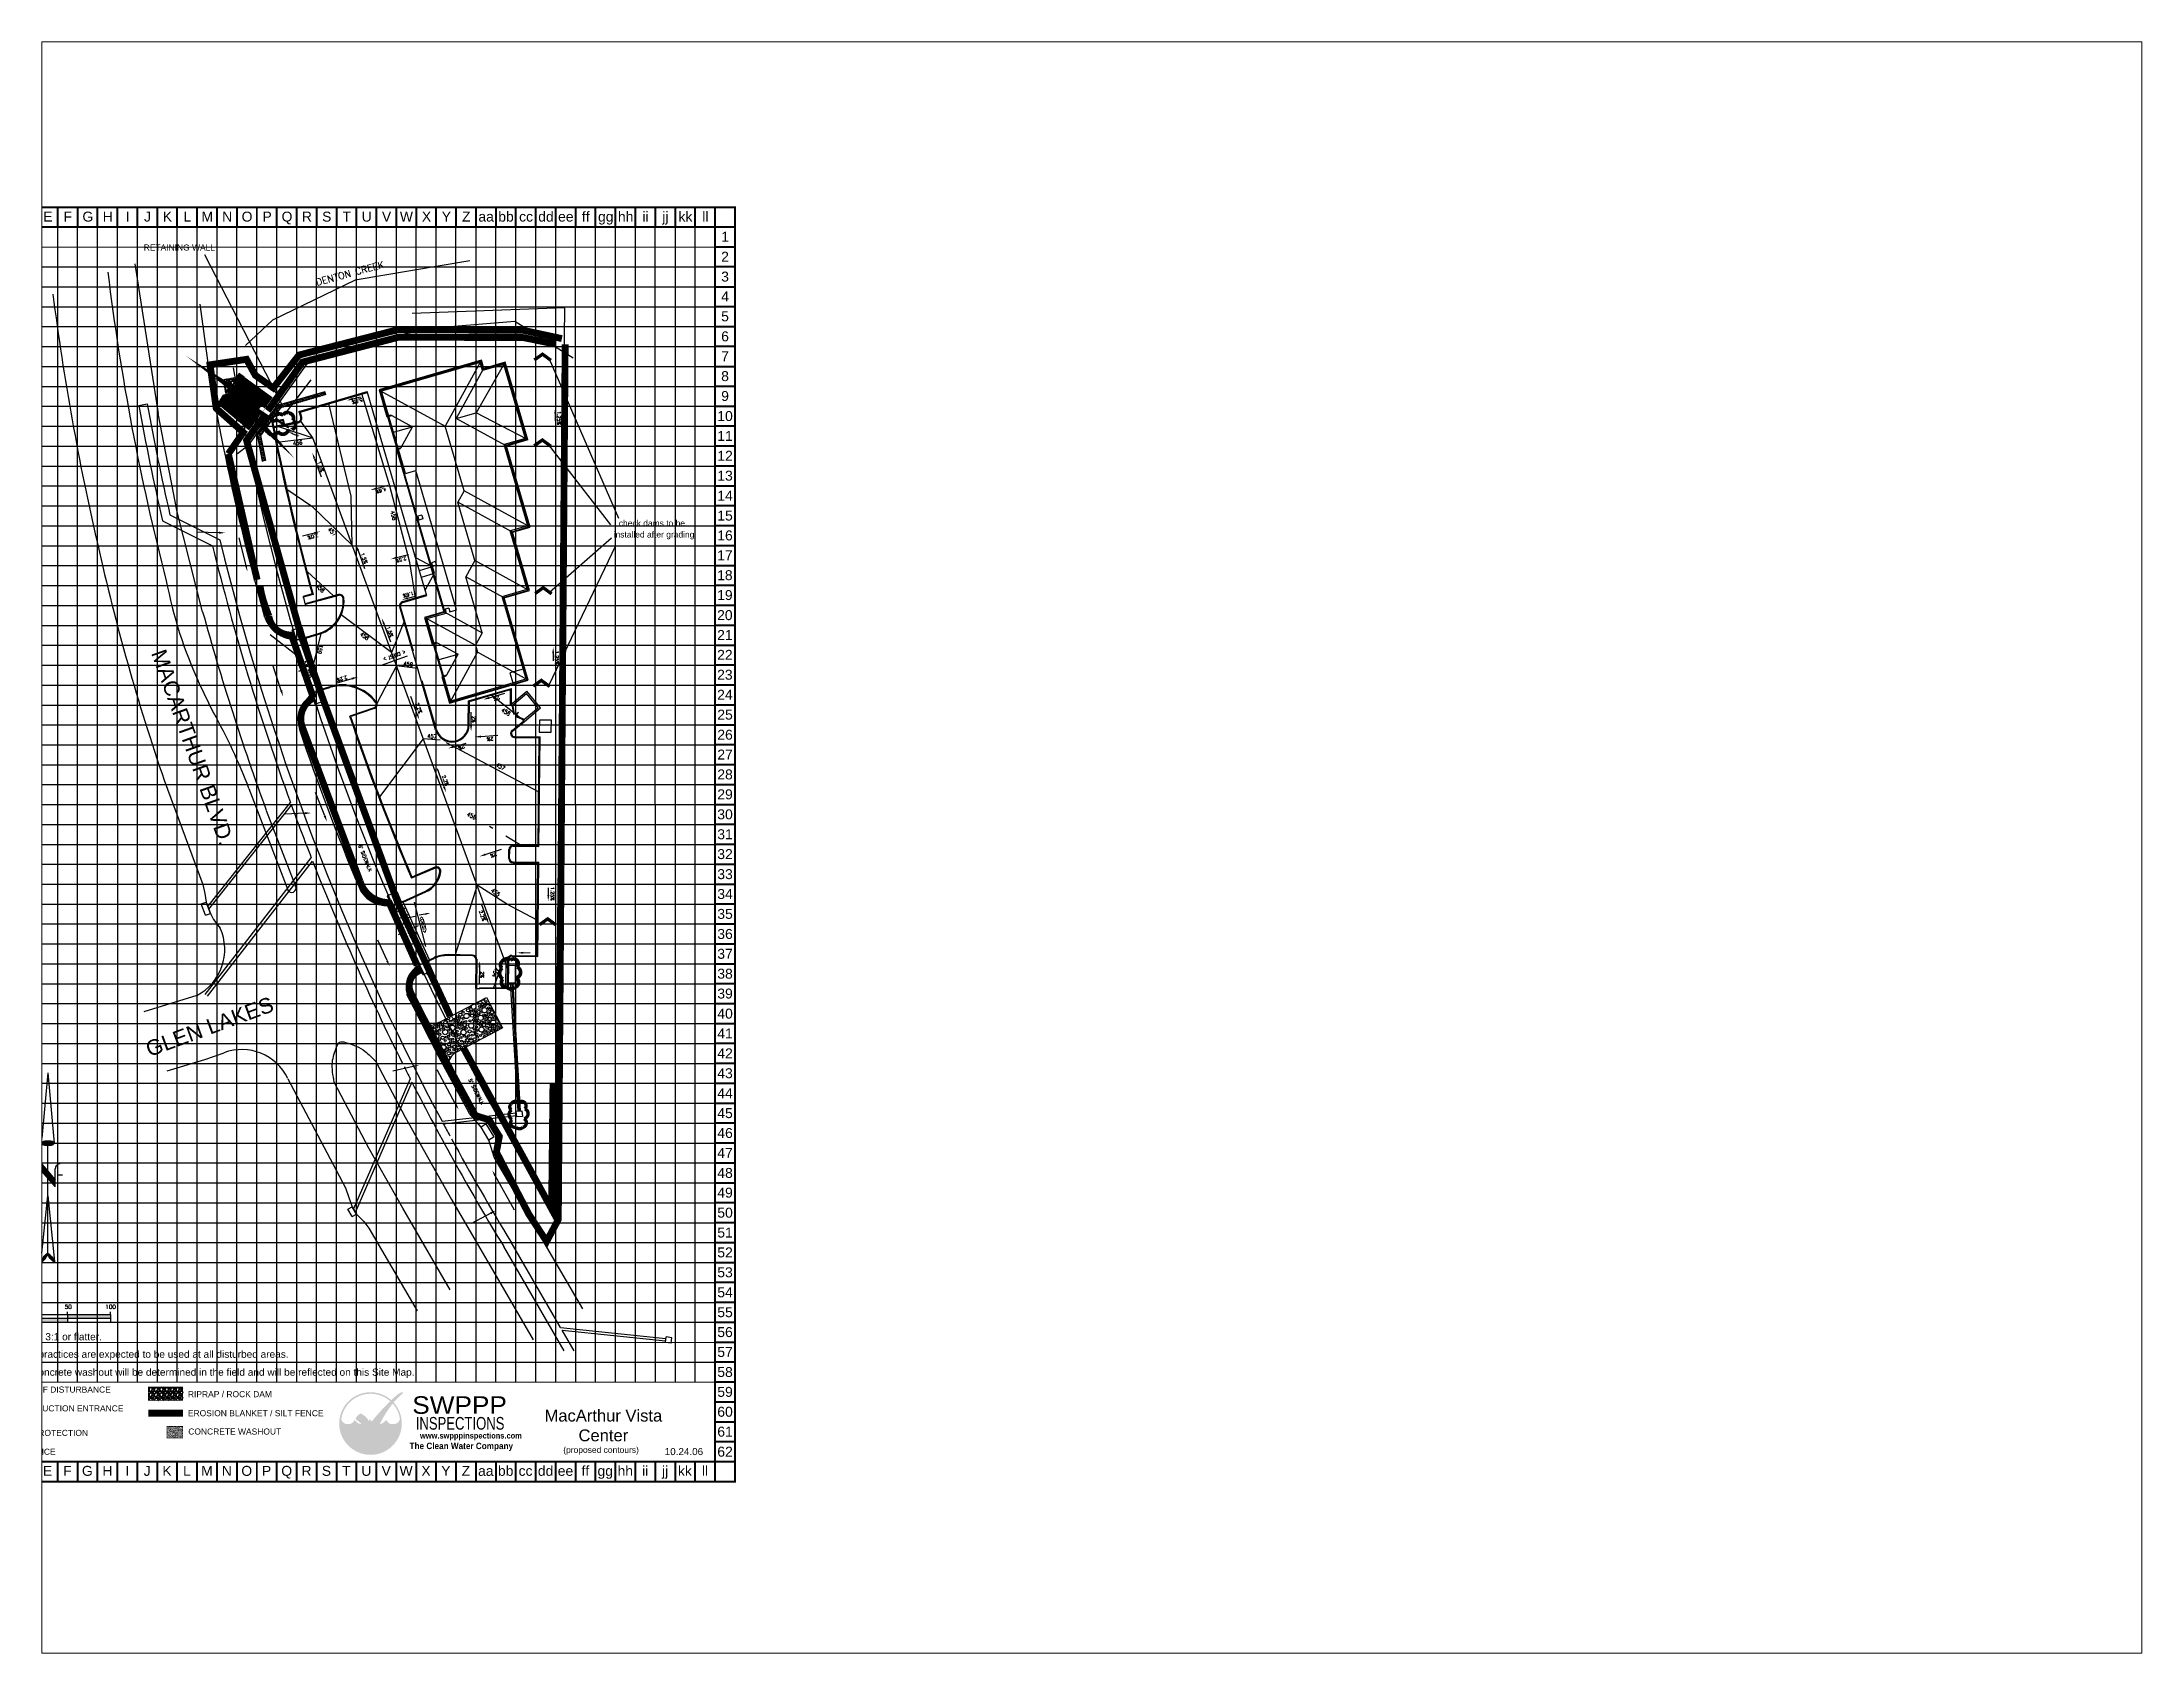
# Paper-space layout 'Layout1' of a CAD drawing. Header units: feet. Extents: x 1.08 to 9.68, y 0.82 to 7.42.
# The model-space entities are those that its viewports show. They can reach past a viewport. Long polylines and large blocks are cut down to what shows.
import ezdxf
from ezdxf.enums import TextEntityAlignment as Align

# ---------------------------------------------------------------- set-up
doc = ezdxf.new("R2010")
doc.units = ezdxf.units.FT
doc.header["$LTSCALE"] = 40
doc.header["$MEASUREMENT"] = 0
for name, pattern in [('99016$0$DIVIDE', [1.25, 0.5, -0.25, 0, -0.25, 0, -0.25]), ('99016TP$0$DIVIDE', [1.25, 0.5, -0.25, 0, -0.25, 0, -0.25]), ('ACAD_ISO02W100', [15, 12, -3]), ('CENTER2', [1.125, 0.75, -0.125, 0.125, -0.125]), ('HIDDEN', [0.375, 0.25, -0.125]), ('HIDDEN2', [0.1875, 0.125, -0.0625]), ('PHANTOM2', [1.25, 0.625, -0.125, 0.125, -0.125, 0.125, -0.125])]:
    doc.linetypes.add(name, pattern=pattern)
for name, color, linetype in [('100FP-LOMA', 181, 'Continuous'), ('99016$0$FL-CREEK', 1, '99016$0$DIVIDE'), ('99016$0$FL-CREEK-TXT', 1, 'Continuous'), ('99016$0$RETAIN-WALL', 10, 'Continuous'), ('99016TP$0$FL-CREEK', 1, '99016TP$0$DIVIDE'), ('arrows', 250, 'Continuous'), ('BASE', 7, 'Continuous'), ('BLDG', 4, 'Continuous'), ('BND-HOLD', 6, 'PHANTOM2'), ('CONST-ENTRANCE', 120, 'Continuous'), ('EROSION BLANKET', 94, 'Continuous'), ('EX-INLET', 7, 'Continuous'), ('EX-PAV-TC', 1, 'Continuous'), ('EX-STM', 7, 'Continuous'), ('GRID', 254, 'HIDDEN'), ('INLETS', 3, 'Continuous'), ('LIMITS OF DISTURBANCE', 1, 'HIDDEN'), ('LOGO', 7, 'Continuous'), ('NARROW', 7, 'Continuous'), ('PARKING-BC', 4, 'Continuous'), ('PARKING-FC', 4, 'Continuous'), ('pc', 43, 'Continuous'), ('RIPRAP', 1, 'HIDDEN'), ('ROOF', 9, 'Continuous'), ('ROOF-GUTTER', 9, 'Continuous'), ('SILT FENCE', 200, 'Continuous'), ('STM', 1, 'Continuous'), ('STM-CL', 7, 'CENTER2'), ('STM-HDWL', 1, 'Continuous'), ('STM-PIPE', 3, 'Continuous'), ('STM-STALBL', 7, 'Continuous'), ('STREET-NAMES', 4, 'Continuous')]:
    doc.layers.add(name, color=color, linetype=linetype)
doc.styles.add('99016$0$L80', font='simplex', dxfattribs={"height": 3.2})
doc.styles.add('L100', font='simplex', dxfattribs={"height": 4})
doc.styles.add('L120', font='simplex.shx', dxfattribs={"height": 4.8})
doc.styles.add("L200'", font='ARIAL.TTF', dxfattribs={"height": 0.001969})
doc.styles.add('LOGO', font='', dxfattribs={"height": 25})
doc.styles.add('LOGO1', font='Rockeb.TTF', dxfattribs={"height": 25})
doc.styles.add('S6', font='SIMPLEX', dxfattribs={"height": 0.083333})
doc.styles.add('SCALE20', font='simplex.shx', dxfattribs={"height": 2})
doc.styles.get("Standard").update_dxf_attribs({"font": 'ARIAL.TTF'})
doc.styles.get('LOGO').set_extended_font_data('Rockwell', bold=True)

psp = doc.layouts.get("Layout1")

msp = doc.modelspace()

# ---------------------------------------------------------------- texts
at = {"layer": '99016$0$FL-CREEK-TXT', "color": 5, "style": '99016$0$L80'}
msp.add_text('DENTON CREEK', height=4, rotation=15.2301, dxfattribs=at).set_placement((-1108.1, 2201.9))
at = {"layer": 'BASE'}
for s, p in [('D', (-1276.7, 2242.3)), ('E', (-1265.1, 2242.3)), ('F', (-1253.5, 2242.3)), ('G', (-1241.8, 2242.3)), ('H', (-1230.2, 2242.3)), ('I', (-1218.6, 2242.3)), ('J', (-1207, 2242.3)), ('K', (-1195.4, 2242.3)), ('L', (-1183.7, 2242.3)), ('M', (-1172.1, 2242.3)), ('N', (-1160.5, 2242.3)), ('O', (-1148.9, 2242.3)), ('P', (-1137.2, 2242.3)), ('Q', (-1125.6, 2242.3)), ('R', (-1114, 2242.3)), ('S', (-1102.4, 2242.3)), ('T', (-1090.7, 2242.3)), ('U', (-1079.1, 2242.3)), ('V', (-1067.5, 2242.3)), ('W', (-1055.9, 2242.3)), ('X', (-1044.2, 2242.3)), ('Y', (-1032.6, 2242.3)), ('Z', (-1021, 2242.3)), ('aa', (-1009.4, 2242.3)), ('bb', (-997.8, 2242.3)), ('cc', (-986.1, 2242.3)), ('dd', (-974.5, 2242.3)), ('ee', (-962.9, 2242.3)), ('ff', (-951.3, 2242.3)), ('gg', (-939.6, 2242.3)), ('hh', (-928, 2242.3)), ('ii', (-916.4, 2242.3)), ('jj', (-904.8, 2242.3)), ('kk', (-893.1, 2242.3)), ('ll', (-881.5, 2242.3)), ('1', (-870, 2230.6)), ('2', (-870, 2218.9)), ('3', (-870, 2207.3)), ('4', (-870, 2195.7)), ('5', (-870, 2184.1)), ('6', (-870, 2172.4)), ('7', (-870, 2160.8)), ('8', (-870, 2149.2)), ('9', (-870, 2137.6)), ('10', (-870, 2125.9)), ('11', (-870, 2114.3)), ('12', (-870, 2102.7)), ('13', (-870, 2091.1)), ('14', (-870, 2079.4)), ('15', (-870, 2067.8)), ('16', (-870, 2056.2)), ('17', (-870.1, 2044.6)), ('18', (-870.1, 2033)), ('19', (-870.1, 2021.4)), ('20', (-870.1, 2009.7)), ('21', (-870.1, 1998.1)), ('22', (-870.1, 1986.5)), ('23', (-870.1, 1974.9)), ('24', (-870.1, 1963.2)), ('25', (-870, 1951.6)), ('26', (-870, 1939.9)), ('27', (-870, 1928.3)), ('28', (-870, 1916.7)), ('29', (-870, 1905.1)), ('30', (-870, 1893.4)), ('31', (-870, 1881.8)), ('32', (-870, 1870.2)), ('33', (-870, 1858.5)), ('34', (-870, 1846.9)), ('35', (-870, 1835.3)), ('36', (-870, 1823.6)), ('37', (-870, 1812)), ('38', (-870, 1800.4)), ('39', (-870, 1788.8)), ('40', (-870, 1777.1)), ('41', (-870, 1765.5)), ('42', (-870, 1753.9)), ('43', (-870, 1742.3)), ('44', (-870, 1730.6)), ('45', (-870, 1719)), ('46', (-870, 1707.4)), ('47', (-870, 1695.8)), ('48', (-870, 1684.1)), ('49', (-870, 1672.6)), ('50', (-870, 1660.9)), ('51', (-870, 1649.3)), ('52', (-870, 1637.7)), ('53', (-870, 1626.1)), ('54', (-870, 1614.4)), ('55', (-870, 1602.8)), ('56', (-870, 1591.2)), ('57', (-870, 1579.6)), ('58', (-870, 1567.9)), ('59', (-870, 1556.3)), ('60', (-870, 1544.7)), ('61', (-870, 1533.1)), ('62', (-870, 1521.4)), ('D', (-1276.9, 1510.2)), ('E', (-1265.3, 1510.2)), ('F', (-1253.7, 1510.2)), ('G', (-1242.1, 1510.2)), ('H', (-1230.4, 1510.2)), ('I', (-1218.8, 1510.2)), ('J', (-1207.2, 1510.2)), ('K', (-1195.6, 1510.2)), ('L', (-1184, 1510.2)), ('M', (-1172.3, 1510.2)), ('N', (-1160.7, 1510.2)), ('O', (-1149.1, 1510.2)), ('P', (-1137.5, 1510.2)), ('Q', (-1125.8, 1510.2)), ('R', (-1114.2, 1510.2)), ('S', (-1102.6, 1510.2)), ('T', (-1091, 1510.2)), ('U', (-1079.3, 1510.2)), ('V', (-1067.7, 1510.2)), ('W', (-1056.1, 1510.2)), ('X', (-1044.5, 1510.2)), ('Y', (-1032.9, 1510.2)), ('Z', (-1021.2, 1510.2)), ('aa', (-1009.6, 1510.2)), ('bb', (-998, 1510.2)), ('cc', (-986.4, 1510.2)), ('dd', (-974.7, 1510.2)), ('ee', (-963.1, 1510.2)), ('ff', (-951.5, 1510.2)), ('gg', (-939.9, 1510.2)), ('hh', (-928.2, 1510.2)), ('ii', (-916.6, 1510.2)), ('jj', (-905, 1510.2)), ('kk', (-893.4, 1510.2)), ('ll', (-881.7, 1510.2))]:
    msp.add_text(s, height=5.81, dxfattribs=at).set_placement(p, align=Align.MIDDLE_CENTER)
at = {"layer": 'BASE', "style": "L200'"}
for s, height, p in [('RETAINING WALL', 3.528, (-1209.2, 2222.5)), ('LIMITS OF DISTURBANCE', 3.528, (-1289.2, 1555.9)), ('RIPRAP / ROCK DAM', 3.528, (-1183.4, 1553.2)), ('CONSTRUCTION ENTRANCE', 3.528, (-1289.2, 1544.9)), ('EROSION BLANKET / SILT FENCE', 3.528, (-1183.4, 1542.1)), ('INLET PROTECTION', 3.528, (-1289.3, 1530.6)), ('CONCRETE WASHOUT', 3.528, (-1183.2, 1531.4)), ('SILT FENCE', 3.53, (-1289.1, 1519.6)), ('(proposed contours)', 3.528, (-964.4, 1520.7))]:
    msp.add_text(s, height=height, dxfattribs=at).set_placement(p)
at = {"layer": 'BASE', "color": 7, "style": "L200'"}
for s, p in [('All slopes are 3:1 or flatter.', (-1303.5, 1586.4)), ('Stabilization practices are expected to be used at all disturbed areas.', (-1303.9, 1576.2)), ('Location of concrete washout will be determined in the field and will be reflected on this Site Map.', (-1303.9, 1565.7))]:
    msp.add_text(s, height=4.205, dxfattribs=at).set_placement(p)
at = {"layer": 'BASE'}
msp.add_text('10.24.06', height=4.12, dxfattribs=at).set_placement((-894, 1519.4), align=Align.CENTER)
at = {"layer": 'BASE', "insert": (-941, 1545.9), "char_height": 6.913, "width": 71.427, "attachment_point": 2}
msp.add_mtext('MacArthur Vista Center', dxfattribs=at)
at = {"layer": 'pc', "color": 7}
for s, rotation, style, p in [('5.0%%%', 195.1409, 'S6', (-1081.8, 2136.5)), ('1.25%%%', 270, 'S6', (-967.9, 2128.8)), ('1.5%%%', 290.1656, 'S6', (-1108.1, 2099)), ('4.6%%%', 195.1409, 'S6', (-1068, 2084.2)), ("6' SIDEWALK", 284.2718, 'L100', (-1150.8, 2060.8)), ('3.0%%%', 195.1409, 'S6', (-1107.6, 2057.4)), ('1.5%%%', 290.1656, 'S6', (-1082.6, 2045.5)), ('2.5%%%', 195.1409, 'S6', (-1056.3, 2043.9)), ('1.6%%%', 195.1409, 'S6', (-1052, 2023.5)), ('1.5%%%', 290.1656, 'S6', (-1067.6, 2002.6)), ('1.25%%%', 270, 'S6', (-969.1, 1988.9)), ('2.2%%%', 196.9492, 'S6', (-1090.8, 1974.5)), ('2%', 198.519, 'S6', (-1001.8, 1962.7)), ('2.2%%%', 290.1656, 'S6', (-1050.8, 1958.1)), ('2%', 270, 'S6', (-1017.5, 1950.8)), ('2%', 184.6026, 'S6', (-1005.3, 1938.5)), ('2%', 198.519, 'S6', (-1022.3, 1934.1)), ('2.2%%%', 290.1656, 'S6', (-1035.2, 1915.8)), ("6' SIDEWALK", 291.7172, 'L100', (-1084, 1875.2)), ('2%', 198.519, 'S6', (-1003.6, 1871.2)), ('1.25%%%', 270, 'S6', (-971.7, 1851.1)), ('2.2%%%', 290.1656, 'S6', (-1013.6, 1836.9)), ('2%', 269.4864, 'S6', (-1012.7, 1801.7)), ("5' SIDEWALK", 297.3125, 'L100', (-1019.8, 1738.4))]:
    msp.add_text(s, height=2, rotation=rotation, dxfattribs=dict(at, style=style)).set_placement(p)
at = {"layer": 'pc', "color": 7, "style": 'S6', "width": 0.9}
for s, height, rotation, p in [('456', 2.4, 6.8022, (-1122, 2108.7)), ('458', 2.4, 285.6953, (-1065.3, 2070.2)), (' < CREST >', 2, 200.1656, (-1055.7, 1989.8)), ('458', 2.4, 329.8863, (-1000.9, 1953.6)), (' <CREST>', 1.8, 284.4306, (-1048.5, 1834.8))]:
    msp.add_text(s, height=height, rotation=rotation, dxfattribs=at).set_placement(p)
at = {"layer": 'pc', "color": 57, "style": 'S6', "width": 0.9}
for s, rotation, p in [('457', 315.5484, (-1102, 2059.5)), ('458', 315.5484, (-1109, 2026.5)), ('458', 322.5453, (-1083.3, 1998.2)), ('459', 256.635, (-1106.8, 1992.7)), ('458', 352.9214, (-1057.8, 1980.2)), ('457', 356.1036, (-1043.8, 1937.9)), ('457', 329.8863, (-1004, 1921.7)), ('456', 335.1973, (-1020.9, 1892.6)), ('455', 324.1973, (-1006.9, 1848.5)), ('454', 248.7925, (-1004.1, 1804.1))]:
    msp.add_text(s, height=2.4, rotation=rotation, dxfattribs=at).set_placement(p)
at = {"layer": 'pc', "color": 7, "style": 'L100'}
for p in [(-1067.9, 1858.2), (-1031.6, 1775.6)]:
    msp.add_text('ADA RAMP', height=2, rotation=295.504, dxfattribs=at).set_placement(p, align=Align.RIGHT)
at = {"layer": 'pc', "color": 7, "char_height": 2, "attachment_point": 5, "style": 'SCALE20'}
for insert, rotation in [((-1112.6, 1978.3), 288), ((-1054.8, 1826.2), 294)]:
    msp.add_mtext('\\A1;2% MAX', dxfattribs=dict(at, insert=insert, rotation=rotation))
at = {"layer": 'SILT FENCE', "color": 7, "style": "L200'"}
for s, p in [('installed after grading', (-935, 2055)), ('check dams to be ', (-932, 2061.6))]:
    msp.add_text(s, height=3.528, dxfattribs=at).set_placement(p)
at = {"layer": 'STREET-NAMES', "color": 7}
for s, rotation, p in [('MACARTHUR BLVD.', 289.6359, (-1205, 1987.6)), ('GLEN LAKES', 20.2912, (-1205.9, 1751.7))]:
    msp.add_text(s, height=9, rotation=rotation, dxfattribs=at).set_placement(p)

# ---------------------------------------------------------------- blocks, each defined once
blk = doc.blocks.new('sta_tic')
blk.add_line((0, -0.04165), (0, 0.04165))
blk = doc.blocks.new('washout')
at = {"layer": 'BASE'}
h = blk.add_hatch(dxfattribs=at)
h.set_pattern_fill('AR-SAND', color=30, scale=1.29438, style=0)
h.set_pattern_definition([(37.5, (1095.3101, -97.0785), (-0.0815373, 2.494042), [0, -1.9674576, 0, -2.200446, 0, -2.1033675]), (7.5, (1095.31, -97.0785), (2.290764, 3.652929), [0, -1.0613916, 0, -1.7733006, 0, -0.6795495]), (327.5, (1093.718, -97.0785), (4.030883, 0.007325), [0, -0.64719, 0, -2.329884, 0, -3.041793]), (317.5, (1093.718, -97.0785), (3.89107, 1.136046), [0, -0.323595, 0, -1.5273684, 0, -1.747413])])
h.paths.add_polyline_path([(44.3, 0), (44.3, 32.4), (0, 32.4), (0, 0)])
at = {"layer": 'BASE', "color": 30, "linetype": 'ACAD_ISO02W100', "const_width": 1.62}
blk.add_lwpolyline([(0, 0), (44.3, 0), (44.3, 32.4), (0, 32.4)], close=True, dxfattribs=at)
blk = doc.blocks.new('A$C2CE27EB8')
at = {"layer": 'LOGO'}
h = blk.add_hatch(color=170, dxfattribs=at)
h.paths.add_polyline_path([(95.2, 59.8), (94.1, 61), (93.2, 62), (92.5, 62.9), (91.7, 64.1), (90.9, 65.6), (90.2, 66.9), (89.7, 67.9), (89.2, 68.9), (88.7, 70), (88.3, 71), (87.6, 72.6), (86.9, 74.4), (86.3, 75.8), (86, 76.7), (85.7, 77.6), (85.3, 78.5), (85, 79.4), (84.6, 80.3), (84.3, 81.3), (83.9, 82.3), (83.4, 83.3), (83, 84.3), (82.5, 85.3), (82, 86.4), (81.5, 87.4), (80.9, 88.5), (80.3, 89.5), (79.7, 90.5), (79.1, 91.6), (78.5, 92.6), (77.8, 93.5), (77.2, 94.5), (76.6, 95.4), (75.9, 96.2), (75.3, 97.1), (74.7, 97.8), (74, 98.6), (73.4, 99.3), (72.8, 100), (72.2, 100.6), (70.5, 100.6), (68.5, 100.8), (66.9, 101.1), (65.8, 101.3), (64.7, 101.6), (63.6, 102), (62.1, 102.6), (60.1, 103.7), (58.3, 104.9), (56.6, 106.2), (55.2, 107.6), (54, 109), (52.9, 110.3), (52.1, 111.5), (51.4, 112.5), (51, 112.9), (50.7, 113.4), (50.4, 113.7), (50.2, 114), (50, 114.2), (49.8, 114.4), (49.7, 114.4), (49.5, 114.4), (49.4, 114.3), (49.3, 114.2), (49.2, 114), (49.1, 113.7), (49, 113.4), (48.8, 112.6), (48.4, 111.4), (47.8, 110.2), (47.3, 109.2), (46.6, 108.1), (45.7, 107.1), (44.8, 106.1), (43.7, 105.1), (42.5, 104.1), (41.2, 103.3), (39.8, 102.5), (38.4, 101.8), (36.9, 101.2), (35.3, 100.8), (33.7, 100.4), (31.8, 100.1), (29.8, 100), (27.8, 99.9), (25.7, 99.9), (23.8, 100.1), (22, 100.4), (20.3, 100.8), (18.7, 101.4), (17.1, 102.1), (15.5, 103.1), (13.9, 104.2), (12.3, 105.4), (11.2, 106.5), (10.5, 107.3), (9.8, 108.2), (9.1, 109.1), (8.4, 110.2), (7.8, 111.4), (7.1, 112.8), (6.5, 114.4), (5.9, 116.3, -0.595729), (166.6, 175.1), (167.9, 176.4), (169, 177.5), (170, 178.6, 37.93689), (177.7, 171), (177.3, 170.5), (176.4, 169.4), (175.5, 168.3), (174.6, 167.2, -0.146449), (198.4, 116.7), (198, 115.7), (197.6, 114.8), (197.3, 114), (197, 113.2), (196.5, 111.9), (196, 110.7), (195.4, 109.5), (194.7, 108.5), (193.9, 107.5), (193.1, 106.6), (192.2, 105.7), (191.2, 104.9), (190.1, 104.1), (189, 103.3), (187.8, 102.7), (186.6, 102.1), (185.4, 101.5), (184.1, 101.1), (182.7, 100.7), (181.4, 100.4), (179.9, 100.1), (178.5, 99.9), (177, 99.8), (175.5, 99.8), (174, 99.8), (172.5, 99.9), (170.8, 100.2), (169.2, 100.5), (167.5, 100.9), (165.9, 101.5), (164.4, 102.2), (162.9, 103), (161.5, 103.9), (160.2, 105), (158.9, 106.2), (157.7, 107.4), (156.5, 108.8), (155.6, 110.1), (154.8, 111.2), (154.3, 112.1), (154, 112.6), (153.7, 113.1), (153.5, 113.5), (153.3, 113.8), (153.1, 114), (152.9, 114.1), (152.8, 114.1), (152.6, 114.1), (152.4, 114), (152.2, 113.8), (152.1, 113.6), (151.9, 113.3), (151.7, 113), (151.5, 112.7), (151.1, 111.9), (150.4, 110.8), (149.5, 109.6), (148.5, 108.5), (147.6, 107.6), (146.7, 106.7), (145.6, 105.9), (144.4, 105), (143.2, 104.2), (141.8, 103.4), (140.2, 102.5), (138.5, 101.7), (136.9, 101.2), (135.6, 100.9), (134.2, 100.6), (132.6, 100.3), (132.3, 99.4), (131.9, 98.4), (131.4, 97.3), (130.9, 96), (130.4, 94.6), (129.8, 93.1), (129.2, 91.6), (128.6, 89.9), (128, 88.2), (127.3, 86.5), (126.7, 84.8), (126.1, 83.1), (125.4, 81.4), (124.8, 79.7), (124.2, 78.1), (123.7, 76.6), (123.1, 75.1), (122.6, 73.7), (122.2, 72.5), (121.7, 71.3), (121.3, 70.3), (120.8, 68.8), (120, 67.2), (119.3, 65.7), (118.5, 64.4), (117.6, 63.3), (116.7, 62.2), (115.8, 61.2), (114.8, 60.3), (113.9, 59.5), (112.9, 58.7), (111.8, 58.1), (110.8, 57.5), (109.7, 57), (108.4, 56.5), (106.8, 56.1), (105.4, 55.9), (104.1, 55.9), (102.8, 56.1), (101.5, 56.4), (100, 56.9), (98.8, 57.4), (97.5, 58.1), (96.3, 58.8)])
h.paths.add_polyline_path([(103.2, 111.3), (101.2, 114.7), (100, 117.1), (99.4, 115.4), (97.5, 112.3), (96, 110.6), (96.2, 110.3), (96.5, 109.8), (96.7, 109.3), (97, 108.9), (97.3, 108.5), (97.5, 108.2), (97.7, 107.9), (97.9, 107.6), (98.2, 107.4), (98.4, 107.2), (98.6, 107.1), (98.8, 106.9), (99, 106.8), (99.2, 106.6), (99.4, 106.5), (99.6, 106.4), (99.8, 106.3), (100, 106.3), (100.2, 106.2), (100.5, 106.1), (100.7, 106.1), (100.9, 106), (101.1, 106), (101.3, 106), (101.5, 106), (101.8, 106), (102, 106), (102.2, 106), (102.4, 106), (102.6, 106), (102.8, 106.1), (102.9, 106.1), (103.1, 106.2), (103.3, 106.2), (103.5, 106.3), (103.7, 106.4), (103.9, 106.5), (104.1, 106.6), (104.2, 106.7), (104.4, 106.9), (104.6, 107), (104.8, 107.2), (105, 107.3), (105.2, 107.5), (105.4, 107.7), (105.6, 107.9), (105.9, 108.1), (106, 108.3), (104.6, 109.5)], flags=17)
blk.add_hatch(color=240, dxfattribs=at).paths.add_polyline_path([(187.7, 194.5), (189.8, 196.1), (191.5, 197.4), (193, 198.5), (194.3, 199.4), (195.4, 200.1), (196.2, 200.7), (197, 201.1), (197.6, 201.5), (198.2, 201.8), (198.7, 202.1), (199.2, 202.3), (199.7, 202.5), (200.1, 202.7), (200.4, 202.9), (200.8, 203), (201.1, 203.2), (201.5, 203.3), (201.8, 203.4), (202.1, 203.6), (202.5, 203.7), (202.8, 203.8), (203.1, 203.9), (203.4, 204.1), (203.7, 204.2), (203.9, 204.2), (204.2, 204.3), (204.4, 204.4), (204.7, 204.4), (204.9, 204.5), (205.1, 204.5), (205.3, 204.6), (205.5, 204.6), (205.7, 204.6), (205.9, 204.6), (206, 204.7), (206.2, 204.7), (206.4, 204.7), (206.6, 204.7), (206.7, 204.6), (206.9, 204.6), (207, 204.6), (207.1, 204.6), (207.2, 204.5), (207.4, 204.5), (207.5, 204.5), (207.6, 204.4), (207.6, 204.4), (207.7, 204.3), (207.8, 204.3), (207.9, 204.2), (207.9, 204.1), (208, 204.1), (208, 204), (208, 203.9), (208.1, 203.8), (208.1, 203.7), (208.1, 203.5), (208.1, 203.4), (208.1, 203.3), (208.1, 203.1), (208.1, 203), (208.1, 202.9), (208.1, 202.7), (208.1, 202.6), (208, 202.4), (208, 202.3), (207.9, 202.1), (207.8, 202), (207.7, 201.8), (207.6, 201.6), (207.5, 201.4), (207.4, 201.2), (207.2, 201), (207.1, 200.8), (206.9, 200.5), (206.7, 200.2), (206.5, 200), (206.3, 199.7), (206.1, 199.4), (205.8, 199.1), (205.5, 198.8), (205.2, 198.4), (204.9, 198.1), (204.5, 197.7), (204, 197.2), (203.4, 196.7), (202.8, 196.2), (202.1, 195.5), (201.2, 194.8), (200.3, 194), (199.3, 193.2), (198.3, 192.3), (197.2, 191.3), (196.1, 190.4), (195, 189.4), (194, 188.5), (192.9, 187.5), (192, 186.6), (191, 185.7), (190.1, 184.7), (189.1, 183.8), (188.2, 182.9), (187.3, 181.9), (186.4, 181), (185.5, 180), (184.6, 179), (183.7, 177.9), (182.7, 176.9), (181.8, 175.8), (180.9, 174.7), (180, 173.7), (179, 172.6), (178.2, 171.6), (177.3, 170.5), (176.4, 169.4), (175.5, 168.3), (174.6, 167.2), (173.7, 166), (172.7, 164.8), (171.7, 163.5), (170.6, 162.1), (169.6, 160.7), (168.5, 159.2), (167.3, 157.7), (166.2, 156.1), (165.1, 154.6), (164, 153), (162.9, 151.5), (161.8, 150), (160.8, 148.5), (159.7, 147), (158.7, 145.5), (157.7, 144), (156.7, 142.5), (155.7, 140.9), (154.7, 139.4), (153.6, 137.8), (152.6, 136.1), (151.5, 134.5), (150.5, 132.8), (149.5, 131.2), (148.5, 129.6), (147.5, 128), (146.6, 126.4), (145.7, 125), (144.9, 123.5), (144.1, 122.2), (143.4, 120.8), (142.6, 119.5), (141.9, 118.1), (141.1, 116.8), (140.4, 115.4), (139.6, 114), (138.9, 112.6), (138.1, 111.2), (137.4, 109.9), (136.7, 108.5), (136, 107.3), (135.4, 106.1), (134.9, 105.1), (134.4, 104.2), (134, 103.4), (133.6, 102.6), (133.3, 101.9), (133, 101.1), (132.6, 100.3), (132.3, 99.4), (131.9, 98.4), (131.4, 97.3), (130.9, 96), (130.4, 94.6), (129.8, 93.1), (129.2, 91.6), (128.6, 89.9), (128, 88.2), (127.3, 86.5), (126.7, 84.8), (126.1, 83.1), (125.4, 81.4), (124.8, 79.7), (124.2, 78.1), (123.7, 76.6), (123.1, 75.1), (122.6, 73.7), (122.2, 72.5), (121.7, 71.3), (121.3, 70.3), (121, 69.3), (120.6, 68.4), (120.2, 67.6), (119.9, 66.8), (119.5, 66.1), (119.1, 65.4), (118.7, 64.8), (118.3, 64.1), (117.8, 63.5), (117.4, 63), (116.9, 62.4), (116.5, 61.9), (116, 61.4), (115.5, 61), (115.1, 60.5), (114.6, 60.1), (114.1, 59.7), (113.6, 59.3), (113.1, 58.9), (112.6, 58.6), (112.1, 58.2), (111.6, 57.9), (111, 57.7), (110.5, 57.4), (110, 57.1), (109.4, 56.9), (108.9, 56.7), (108.3, 56.6), (107.8, 56.4), (107.3, 56.3), (106.8, 56.1), (106.3, 56), (105.9, 56), (105.4, 55.9), (104.9, 55.9), (104.5, 55.9), (104.1, 55.9), (103.6, 56), (103.2, 56), (102.7, 56.1), (102.3, 56.2), (101.9, 56.3), (101.4, 56.5), (101, 56.6), (100.6, 56.7), (100.1, 56.9), (99.7, 57.1), (99.3, 57.2), (98.8, 57.4), (98.4, 57.6), (98, 57.8), (97.5, 58.1), (97.1, 58.3), (96.7, 58.6), (96.3, 58.9), (95.9, 59.2), (95.6, 59.5), (95.2, 59.9), (94.8, 60.2), (94.5, 60.6), (94.1, 61), (93.8, 61.4), (93.4, 61.8), (93, 62.2), (92.7, 62.7), (92.3, 63.2), (91.9, 63.8), (91.5, 64.5), (91.1, 65.2), (90.6, 66), (90.2, 66.9), (89.7, 67.9), (89.2, 68.9), (88.7, 70), (88.3, 71), (87.8, 72), (87.4, 73), (87, 74), (86.7, 74.9), (86.3, 75.8), (86, 76.7), (85.7, 77.6), (85.3, 78.5), (85, 79.4), (84.6, 80.3), (84.3, 81.3), (83.9, 82.3), (83.4, 83.3), (83, 84.3), (82.5, 85.3), (82, 86.4), (81.5, 87.4), (80.9, 88.5), (80.3, 89.5), (79.7, 90.5), (79.1, 91.6), (78.5, 92.6), (77.8, 93.5), (77.2, 94.5), (76.6, 95.4), (75.9, 96.2), (75.3, 97.1), (74.7, 97.8), (74, 98.6), (73.4, 99.3), (72.8, 100), (72.1, 100.7), (71.4, 101.3), (70.7, 102), (69.9, 102.7), (69.1, 103.4), (68.3, 104.1), (67.5, 104.8), (66.6, 105.5), (65.8, 106.2), (64.9, 106.9), (64, 107.6), (63.2, 108.3), (62.3, 108.9), (61.5, 109.6), (60.7, 110.2), (59.9, 110.8), (59.2, 111.4), (58.5, 111.9), (57.9, 112.4), (57.3, 112.8), (56.8, 113.2), (56.4, 113.6), (56, 113.9), (55.6, 114.2), (55.3, 114.5), (55, 114.7), (54.8, 115), (54.6, 115.2), (54.4, 115.4), (54.2, 115.7), (54, 115.9), (53.9, 116.1), (53.8, 116.4), (53.7, 116.6), (53.6, 116.9), (53.5, 117.1), (53.5, 117.4), (53.4, 117.7), (53.4, 118), (53.4, 118.3), (53.4, 118.5), (53.4, 118.8), (53.5, 119.1), (53.5, 119.4), (53.6, 119.6), (53.7, 119.9), (53.8, 120.2), (53.9, 120.5), (54.1, 120.8), (54.3, 121.1), (54.5, 121.5), (54.7, 121.8), (55, 122.2), (55.3, 122.7), (55.6, 123.1), (56, 123.6), (56.4, 124), (56.8, 124.5), (57.3, 125.1), (57.7, 125.6), (58.2, 126.1), (58.8, 126.7), (59.3, 127.3), (59.9, 127.8), (60.4, 128.4), (61, 128.9), (61.6, 129.4), (62.2, 130), (62.8, 130.5), (63.3, 130.9), (63.9, 131.4), (64.4, 131.8), (64.9, 132.2), (65.4, 132.6), (65.9, 132.9), (66.3, 133.2), (66.6, 133.4), (67, 133.6), (67.3, 133.8), (67.6, 134), (67.8, 134.1), (68.1, 134.2), (68.3, 134.3), (68.6, 134.4), (68.8, 134.4), (69.1, 134.5), (69.3, 134.5), (69.5, 134.5), (69.8, 134.5), (70, 134.5), (70.2, 134.5), (70.5, 134.5), (70.7, 134.4), (70.9, 134.3), (71.1, 134.2), (71.4, 134.2), (71.6, 134), (71.9, 133.9), (72.1, 133.8), (72.4, 133.7), (72.7, 133.5), (73, 133.4), (73.3, 133.2), (73.6, 133), (74, 132.8), (74.4, 132.5), (74.9, 132.2), (75.4, 131.8), (76, 131.4), (76.6, 131), (77.2, 130.6), (77.9, 130.1), (78.6, 129.6), (79.3, 129.1), (80, 128.5), (80.8, 128), (81.5, 127.4), (82.2, 126.9), (82.9, 126.3), (83.7, 125.7), (84.4, 125.2), (85.1, 124.6), (85.7, 123.9), (86.4, 123.3), (87, 122.7), (87.6, 122), (88.2, 121.4), (88.8, 120.7), (89.4, 120), (90, 119.3), (90.6, 118.6), (91.1, 117.8), (91.7, 117.1), (92.2, 116.3), (92.8, 115.6), (93.3, 114.8), (93.8, 114.1), (94.3, 113.4), (94.7, 112.7), (95.1, 112), (95.5, 111.4), (95.8, 110.8), (96.2, 110.3), (96.5, 109.8), (96.7, 109.3), (97, 108.9), (97.3, 108.5), (97.5, 108.2), (97.7, 107.9), (97.9, 107.6), (98.2, 107.4), (98.4, 107.2), (98.6, 107.1), (98.8, 106.9), (99, 106.8), (99.2, 106.6), (99.4, 106.5), (99.6, 106.4), (99.8, 106.3), (100, 106.3), (100.2, 106.2), (100.5, 106.1), (100.7, 106.1), (100.9, 106), (101.1, 106), (101.3, 106), (101.5, 106), (101.8, 106), (102, 106), (102.2, 106), (102.4, 106), (102.6, 106), (102.8, 106.1), (102.9, 106.1), (103.1, 106.2), (103.3, 106.2), (103.5, 106.3), (103.7, 106.4), (103.9, 106.5), (104.1, 106.6), (104.2, 106.7), (104.4, 106.9), (104.6, 107), (104.8, 107.2), (105, 107.3), (105.2, 107.5), (105.4, 107.7), (105.6, 107.9), (105.9, 108.1), (106.1, 108.4), (106.3, 108.6), (106.5, 108.9), (106.8, 109.2), (107, 109.6), (107.3, 109.9), (107.6, 110.3), (107.9, 110.8), (108.2, 111.2), (108.5, 111.7), (108.9, 112.2), (109.3, 112.7), (109.7, 113.3), (110.2, 113.9), (110.6, 114.5), (111.1, 115.1), (111.6, 115.8), (112.2, 116.5), (112.8, 117.2), (113.4, 117.9), (114, 118.7), (114.7, 119.5), (115.4, 120.3), (116.1, 121.2), (116.8, 122.1), (117.6, 123), (118.4, 123.9), (119.2, 124.9), (120.1, 125.9), (121, 126.9), (121.9, 128), (122.9, 129.1), (123.9, 130.2), (124.9, 131.3), (125.9, 132.4), (126.9, 133.4), (127.9, 134.5), (128.9, 135.6), (129.8, 136.6), (130.7, 137.6), (131.6, 138.6), (132.4, 139.5), (133.3, 140.5), (134.1, 141.5), (135, 142.4), (135.8, 143.4), (136.7, 144.4), (137.6, 145.4), (138.6, 146.4), (139.5, 147.5), (140.5, 148.5), (141.5, 149.6), (142.6, 150.7), (143.6, 151.9), (144.8, 153), (145.9, 154.2), (147.1, 155.4), (148.3, 156.6), (149.4, 157.8), (150.6, 158.9), (151.8, 160.1), (152.9, 161.2), (154, 162.3), (155, 163.3), (156.1, 164.3), (157.1, 165.3), (158.1, 166.3), (159, 167.3), (160, 168.3), (161, 169.3), (161.9, 170.3), (162.9, 171.3), (163.9, 172.3), (164.9, 173.3), (165.9, 174.4), (166.9, 175.4), (167.9, 176.4), (169, 177.5), (170, 178.5), (171.1, 179.6), (172.2, 180.7), (173.2, 181.7), (174.3, 182.8), (175.4, 183.8), (176.5, 184.8), (177.5, 185.8), (178.6, 186.8), (179.7, 187.7), (180.8, 188.7), (181.9, 189.7), (183.2, 190.8), (184.5, 192), (186, 193.2)])
for s, height, style, width, p in [('SWPPP', 57.61, 'LOGO1', 1.115, (238.8, 133.7)), ('INSPECTIONS', 41.638, 'LOGO1', 0.77, (250.3, 81.7)), ('www.swpppinspections.com', 18.669, 'LOGO', 0.9, (264.2, 52.7))]:
    blk.add_text(s, height=height, dxfattribs=dict(at, style=style, width=width)).set_placement(p)
at = {"layer": 'LOGO', "color": 170, "style": 'LOGO', "width": 0.95}
blk.add_text('The Clean Water Company', height=21.078, dxfattribs=at).set_placement((230, 17.9))
blk = doc.blocks.new('North Arrow')
at = {"layer": 'NARROW'}
for p, q in [((0, 0), (22.36, 2)), ((0, 0), (22.33, -2.02)), ((28.77, -2.09), (34.02, 2.32)), ((36.18, 2.33), (30.46, 2.33)), ((36.16, 2.32), (31.04, -2.09)), ((32.43, 3.06), (32.43, 4.63)), ((39.1, 0.01), (59.96, 2.11)), ((31.2, -0.05), (21.66, -0.05)), ((21.66, -0.05), (21.66, -0.05)), ((28.77, -2.09), (34.95, -2.09)), ((32.43, -4.26), (32.43, -2.8)), ((57.45, -0.05), (33.41, -0.05)), ((59.83, -2.14), (39.04, -0.01)), ((57.69, -0.03), (57.77, -0.01)), ((57.77, -0.05), (57.69, -0.03))]:
    blk.add_line(p, q, dxfattribs=at)
blk.add_lwpolyline([(22.36, -2.03), (22.59, -1.93, 0.091577), (22.87, -1.44, 0.048306), (23.03, -0.75), (23.07, -0.01), (23.01, 0.82, 0.048306), (22.87, 1.42, 0.091577), (22.59, 1.91), (22.36, 2.01), (22.14, 1.91, 0.091577), (21.86, 1.42, 0.048306), (21.72, 0.82), (21.66, -0.01), (21.72, -0.83, 0.048306), (21.86, -1.44, 0.091577), (22.14, -1.93)], format="xyb", close=True, dxfattribs=at)
for points in [[(57.46, -0.03), (57.44, 0.08, -0.066818), (57.67, 0.47, -0.03073), (58.01, 0.84), (58.52, 1.29), (59.07, 1.7, -0.03073), (59.5, 1.95, -0.066818), (59.93, 2.1), (60.04, 2.06)], [(60.04, 2.06), (60.05, 1.95, -0.066818), (59.82, 1.56, -0.03073), (59.43, 1.14), (58.97, 0.74), (58.42, 0.33, -0.03073), (57.99, 0.08, -0.036692), (57.76, -0.02)], [(57.46, -0.04), (57.44, -0.15, 0.066818), (57.67, -0.54, 0.03073), (58.01, -0.9), (58.52, -1.36), (59.07, -1.77, 0.03073), (59.5, -2.02, 0.066818), (59.93, -2.17), (60.04, -2.13)], [(60.04, -2.13), (60.05, -2.01, 0.066818), (59.82, -1.63, 0.03073), (59.43, -1.2), (58.97, -0.8), (58.42, -0.4, 0.03073), (57.99, -0.15, 0.036692), (57.76, -0.05)]]:
    blk.add_lwpolyline(points, format="xyb", dxfattribs=at)
for centre, start, end in [((30.46, 3.86), 178.8769, 270), ((34.95, -3.62), 358.8769, 90)]:
    blk.add_arc(centre, 1.53, start, end, dxfattribs=at)
for points in [[(23.03, -0.76), (21.67, -0.05), (23.07, -0.05), (21.72, 0.82)], [(23.07, -0.05), (21.72, 0.82), (23.02, 0.75), (21.85, 1.42)], [(23.02, 0.75), (21.85, 1.42), (22.87, 1.44), (22.14, 1.91)], [(22.87, 1.44), (22.14, 1.91), (22.59, 1.91), (22.36, 2)], [(31.05, -2.09), (36.15, 2.36), (28.75, -2.06), (34.01, 2.36)], [(57.44, 0.08), (57.7, -0.01), (57.5, 0.21), (57.77, -0.01)], [(57.45, -0.04), (57.69, -0.02), (57.44, 0.08), (57.7, -0.01)], [(57.5, 0.21), (57.77, -0.01), (57.6, 0.39), (57.94, 0.06)], [(57.6, 0.39), (57.94, 0.06), (57.68, 0.5), (58.07, 0.13)], [(57.68, 0.5), (58.07, 0.13), (57.84, 0.66), (58.29, 0.26)], [(57.84, 0.66), (58.29, 0.26), (58.03, 0.86), (58.52, 0.41)], [(58.03, 0.86), (58.52, 0.41), (58.26, 1.07), (58.73, 0.57)], [(58.26, 1.07), (58.73, 0.57), (58.52, 1.3), (59.05, 0.81)], [(58.52, 1.3), (59.05, 0.81), (58.7, 1.42), (59.26, 0.99)], [(59.26, 1), (58.69, 1.42), (59.45, 1.15), (59, 1.65)], [(59.45, 1.15), (59, 1.65), (59.62, 1.34), (59.28, 1.82)], [(59.62, 1.34), (59.28, 1.82), (59.81, 1.55), (59.49, 1.95)], [(59.81, 1.55), (59.49, 1.95), (59.93, 1.73), (59.69, 2.04)], [(59.93, 1.73), (59.69, 2.04), (60.05, 1.94), (59.93, 2.1)], [(60.05, 1.94), (59.93, 2.1), (60.04, 2.06)], [(22.87, -1.44), (21.72, -0.87), (23.03, -0.76), (21.67, -0.05)], [(22.58, -1.93), (21.86, -1.45), (22.87, -1.44), (21.72, -0.87)], [(22.36, -2.01), (22.14, -1.93), (22.58, -1.93), (21.86, -1.45)], [(57.44, -0.14), (57.69, -0.02), (57.45, -0.04), (57.69, -0.02)], [(57.46, -0.19), (57.7, -0.03), (57.44, -0.14), (57.69, -0.02)], [(57.53, -0.33), (57.76, -0.05), (57.46, -0.19), (57.7, -0.03)], [(57.63, -0.48), (57.9, -0.1), (57.53, -0.33), (57.76, -0.05)], [(57.78, -0.66), (58.09, -0.2), (57.63, -0.48), (57.9, -0.1)], [(57.97, -0.87), (58.34, -0.35), (57.78, -0.66), (58.09, -0.2)], [(58.24, -1.11), (58.61, -0.54), (57.97, -0.87), (58.34, -0.35)], [(58.61, -1.43), (58.93, -0.77), (58.24, -1.11), (58.61, -0.54)], [(58.91, -1.64), (59.2, -1), (58.61, -1.43), (58.93, -0.77)], [(59.12, -1.79), (59.57, -1.36), (58.92, -1.65), (59.2, -1.01)], [(59.35, -1.93), (59.81, -1.62), (59.12, -1.79), (59.57, -1.36)], [(59.54, -1.32), (59.41, -1.18), (59.21, -1.01)], [(59.58, -2.05), (59.93, -1.79), (59.35, -1.93), (59.81, -1.62)], [(59.78, -2.13), (60.05, -2.01), (59.58, -2.05), (59.93, -1.79)], [(59.92, -2.17), (60.04, -2.13), (59.78, -2.13), (60.05, -2.01)]]:
    blk.add_solid(points, dxfattribs=at)
blk = doc.blocks.new('scale')
h = blk.add_hatch(color=7)
h.paths.add_polyline_path([(0, -7.5), (0, -3), (-50, -3), (-50, -7.5)])
h.paths.add_polyline_path([(0, -7.5), (0, -12), (50, -12), (50, -7.5)])
h.paths.add_polyline_path([(50, -3), (50, -7.5), (100, -7.5), (100, -3)])
at = {"color": 7}
for p, q in [((-50, -3), (-50, 0)), ((0, -3), (0, 0)), ((50, -3), (50, 0)), ((100, -3), (100, 0)), ((-50, -3), (0, -3)), ((-50, -3), (-50, -12)), ((-50, -7.5), (100, -7.5)), ((-50, -12), (0, -12)), ((0, -3), (100, -3)), ((0, -3), (0, -12)), ((0, -12), (100, -12)), ((50, -3), (50, -12)), ((100, -3), (100, -12))]:
    blk.add_line(p, q, dxfattribs=at)
at = {"color": 7, "style": 'L120'}
for s, p in [('50', (-53.4, 3.6)), ('0', (-1.4, 4.3)), ('50', (46.6, 3.6)), ('100', (94, 3.6))]:
    blk.add_text(s, height=4.8, dxfattribs=at).set_placement(p)
blk = doc.blocks.new('A$C5C6542E7')
at = {"layer": 'CONST-ENTRANCE', "color": 4}
for p, q in [((13.5, 31.2), (40.1, 45.2)), ((40.1, 45.2), (49.4, 27.5)), ((0, 35.4), (18.6, 0)), ((2.9, 32), (17.5, 4.3)), ((22.8, 13.5), (49.4, 27.5))]:
    blk.add_line(p, q, dxfattribs=at)
for centre, radius in [((26.4, 36.6), 0.607), ((29.4, 37.7), 0.95), ((31.2, 37.3), 0.607), ((32.5, 37.3), 0.607), ((34.1, 36.9), 0.607), ((35.2, 41.7), 0.607), ((35.7, 38.1), 0.607), ((36.1, 40), 0.607), ((36.9, 36.6), 0.607), ((37.7, 41.3), 0.95), ((37.3, 39.5), 0.607), ((38.9, 37.8), 1.53), ((39.1, 40.4), 0.607), ((39.7, 42.8), 0.607), ((40.5, 41.3), 0.607), ((41.2, 36.3), 0.607), ((41.3, 39.2), 0.607), ((42, 38.1), 0.607), ((43.3, 36.5), 0.95), ((5.6, 28.9), 0.607), ((6.2, 27.4), 0.607), ((7.2, 28.7), 0.607), ((8, 26.9), 0.95), ((8.5, 28.3), 0.607), ((9.5, 25.3), 0.607), ((9.9, 27.5), 0.607), ((10.9, 25.7), 0.607), ((11.1, 28), 0.607), ((11.6, 24.8), 0.607), ((12.1, 29.3), 0.607), ((12.8, 26.2), 0.607), ((13.6, 28), 0.95), ((13.4, 30.2), 0.607), ((14.4, 29.5), 0.607), ((16, 25), 1.53), ((15.2, 26.6), 0.607), ((15.6, 28.3), 0.607), ((16.1, 30.7), 0.95), ((17.3, 28), 0.607), ((18.1, 26.1), 0.607), ((18.4, 29.4), 0.607), ((18.9, 31.4), 0.607), ((18.9, 24.2), 0.607), ((20.2, 27.5), 1.53), ((20, 29.7), 0.607), ((20.2, 25.2), 0.607), ((20.7, 32), 0.607), ((22.2, 30.5), 0.95), ((22.2, 32.5), 0.607), ((22.1, 24.3), 0.607), ((23, 25.5), 0.607), ((23.2, 33.9), 0.607), ((23.2, 27.7), 0.607), ((23.6, 29.1), 0.607), ((23.7, 31.9), 0.607), ((24.3, 30.4), 0.607), ((24.6, 33.1), 0.607), ((24.9, 35.1), 0.95), ((24.7, 27.1), 0.607), ((25.3, 28.8), 0.607), ((26.7, 24.9), 1.53), ((26.2, 30.9), 0.607), ((26.5, 33), 0.607), ((26.5, 27.2), 0.607), ((27.4, 29.1), 0.95), ((28.4, 34.4), 1.53), ((28.1, 31.2), 0.607), ((28.3, 27.2), 0.607), ((30.2, 25.4), 0.95), ((31.2, 28.8), 1.53), ((30.4, 35.8), 0.607), ((30.5, 31.6), 0.607), ((31.7, 34.6), 0.95), ((32.5, 32.2), 0.607), ((32.7, 25.2), 0.607), ((32.9, 26.9), 0.607), ((33, 35.7), 0.607), ((33.2, 30.7), 0.607), ((33.4, 33.2), 0.607), ((34.1, 23.7), 0.95), ((34.1, 34.5), 0.607), ((34.2, 31.8), 0.607), ((34.3, 28), 0.607), ((34.4, 26), 0.607), ((35.4, 30.2), 0.95), ((35.5, 35.6), 0.607), ((36.7, 33.3), 1.53), ((37.2, 26.5), 1.53), ((36.6, 28.8), 0.607), ((37.3, 30.7), 0.607), ((38.1, 24.3), 0.607), ((38.6, 29.1), 0.95), ((38.6, 35.1), 0.607), ((39.2, 33.6), 0.607), ((39.1, 30.9), 0.607), ((39.7, 25.8), 0.607), ((39.8, 32.2), 0.607), ((39.8, 24.2), 0.607), ((40.2, 35.1), 0.607), ((40.4, 27.8), 0.607), ((40.6, 33.9), 0.607), ((40.9, 29.8), 0.607), ((41.2, 24.8), 0.607), ((41.9, 32.7), 0.95), ((41.5, 31), 0.607), ((42.1, 26.9), 0.95), ((42.4, 34.9), 0.607), ((42.4, 28.9), 0.607), ((44.1, 30.5), 1.53), ((43.7, 33.1), 0.607), ((43.7, 28.1), 0.607), ((43.9, 26.1), 0.607), ((44, 34.7), 0.607), ((45, 27), 0.607), ((45.7, 32.5), 0.607), ((46.3, 28.4), 0.607), ((47, 30), 0.607), ((48, 28.1), 0.607), ((8.2, 23.6), 0.607), ((10.8, 22.6), 1.53), ((10.2, 20.3), 0.607), ((11.2, 18.3), 0.95), ((12.1, 16.7), 0.607), ((12.7, 20.5), 0.607), ((12.9, 23.7), 0.607), ((12.9, 14.6), 0.607), ((13.4, 18.7), 0.607), ((13.8, 13.1), 0.607), ((14.9, 16.1), 1.53), ((14.5, 21.7), 0.95), ((14.5, 11.7), 0.607), ((15.5, 13.1), 0.607), ((15.7, 18.2), 0.607), ((16, 20.1), 0.607), ((16.5, 14.2), 0.607), ((16.7, 22.1), 0.607), ((17.6, 15.8), 0.607), ((18.2, 17.9), 0.95), ((18.1, 12.6), 0.95), ((18, 22.7), 0.607), ((18.3, 21), 0.607), ((18.4, 14.4), 0.607), ((19.3, 19.4), 0.607), ((19.5, 16.3), 0.607), ((20, 12.8), 0.607), ((20.4, 20.9), 0.607), ((20.8, 23.3), 0.95), ((21.3, 16.4), 0.95), ((21.1, 14.7), 0.607), ((21.2, 19.1), 0.607), ((22.6, 15.3), 0.607), ((22.8, 22.8), 0.607), ((23.2, 20.7), 0.95), ((23.3, 18.7), 0.607), ((23.3, 17), 0.607), ((24.1, 23.5), 0.607), ((25.2, 21.8), 0.607), ((25.6, 19.7), 0.607), ((26, 17.2), 0.95), ((27.2, 22.7), 0.607), ((27.3, 19.1), 0.607), ((28.9, 20.3), 0.95), ((28.7, 22.1), 0.607), ((29.8, 23), 0.607), ((30.9, 21), 0.607), ((31.7, 23.2), 0.607), ((33.2, 20.7), 0.95), ((34.9, 22), 0.607), ((36.6, 23), 0.607), ((17.2, 9.8), 1.53), ((16.6, 7.4), 0.607)]:
    blk.add_circle(centre, radius, dxfattribs=at)
for centre, radius, start, end in [((30.2, 39.5), 0.607, 158.202, 77.3349), ((32.6, 40), 1.53, 159.4473, 76.0895), ((37, 43.5), 0.607, 199.9808, 35.556), ((38.6, 44.3), 0.607, 199.9808, 35.556), ((42.4, 41.4), 0.95, 134.5099, 281.0269), ((43.2, 39.3), 0.607, 122.0914, 293.4455), ((44.1, 38), 0.607, 144.5512, 270.9857), ((8.8, 40.1), 10, 207.7684, 297.7684), ((5, 30.8), 0.95, 152.5739, 342.6923), ((10.3, 30.6), 1.53, 201.143, 355.9098), ((15.8, 32.4), 0.607, 207.1745, 28.3624), ((17.8, 33.4), 0.95, 202.7993, 32.7376), ((21.2, 34.5), 1.53, 184.1747, 51.3622), ((43, 24.5), 0.95, 6.1632, 229.3737), ((45.3, 34.2), 0.607, 74.3875, 341.1494), ((45.3, 25.6), 0.607, 9.3931, 226.1438), ((47.2, 26.3), 0.95, 27.2898, 208.2471), ((47.2, 31.9), 0.607, 129.3325, 286.2044), ((48.7, 29.9), 0.95, 149.6337, 265.9032), ((27.5, 4.7), 10, 117.7684, 207.7684), ((21.8, 12.6), 0.607, 53.7086, 197.3783), ((24.6, 13.8), 1.53, 50.7836, 184.7533), ((26.2, 15.1), 0.607, 41.4887, 194.0481), ((27.9, 16.4), 0.607, 4.9088, 230.6281), ((30.2, 17.8), 1.53, 16.0417, 219.4952), ((32.1, 18.9), 0.607, 337.9626, 257.5742), ((35.7, 20.2), 0.607, 34.2029, 201.334), ((39, 21.9), 0.95, 31.8766, 203.6603), ((41, 22.9), 0.607, 41.4887, 194.0481), ((17.5, 5.8), 0.607, 75.4559, 271.4284), ((19.2, 9.8), 0.607, 82.4857, 213.4414)]:
    blk.add_arc(centre, radius, start, end, dxfattribs=at)

# ---------------------------------------------------------------- hatches: boundary and pattern name
at = {"layer": '99016$0$RETAIN-WALL'}
h = msp.add_hatch(dxfattribs=at)
h.set_pattern_fill('ANSI31', color=209, scale=6, angle=110, style=0)
h.paths.add_polyline_path([(-1103, 2138.4), (-1103.5, 2140.1), (-1130.6, 2132.2), (-1135.6, 2125.3), (-1133.6, 2124.7), (-1129.3, 2130.7)])
h.paths.add_polyline_path([(-1136.3, 2124), (-1136.5, 2124.1), (-1143.1, 2114.9), (-1140, 2099.6), (-1138.1, 2100), (-1141, 2114.5), (-1135.8, 2121.6, -0.000447)])
h.paths.add_polyline_path([(-1135.6, 2125.3), (-1136.1, 2124.7), (-1134.1, 2124), (-1133.6, 2124.7)])
h.paths.add_polyline_path([(-1136.1, 2124.7), (-1136.3, 2124.3, 0.000072), (-1136.3, 2124), (-1134.6, 2123.4), (-1134.1, 2124)])
h = msp.add_hatch(dxfattribs=at)
h.set_pattern_fill('ANSI31', color=1, scale=6, angle=110, style=0)
h.paths.add_polyline_path([(-1103, 2138.4), (-1103.5, 2140.1), (-1130.6, 2132.2), (-1135.6, 2125.3), (-1133.6, 2124.7), (-1129.3, 2130.7)])
h.paths.add_polyline_path([(-1136.3, 2124), (-1136.5, 2124.1), (-1143.1, 2114.9), (-1140, 2099.6), (-1138.1, 2100), (-1141, 2114.5), (-1135.8, 2121.6, -0.000447)])
h.paths.add_polyline_path([(-1135.6, 2125.3), (-1136.1, 2124.7), (-1134.1, 2124), (-1133.6, 2124.7)])
h.paths.add_polyline_path([(-1136.1, 2124.7), (-1136.3, 2124.3, 0.000072), (-1136.3, 2124), (-1134.6, 2123.4), (-1134.1, 2124)])
at = {"layer": 'BASE', "linetype": 'ACAD_ISO02W100'}
h = msp.add_hatch(dxfattribs=at)
h.set_pattern_fill('GRAVEL', color=240, scale=3.152919, style=0)
h.set_pattern_definition([(228.0128, (-1430.8159, 1392.06155), (-25.22334661, -28.37627544), [0.42418, -41.994006]), (184.9697, (-1431.09967, 1391.74626), (37.83503159, 3.152891615), [0.727908, -72.06288]), (132.5104, (-1431.82484, 1391.6832), (31.52916097, -34.6821366), [0.513257, -50.812544]), (267.2737, (-1433.05448, 1390.89497), (3.15290647, 63.05838139), [0.662863, -65.623463]), (292.8337, (-1433.08601, 1390.23286), (-15.76462635, 37.83501696), [0.64999, -64.3491]), (357.2737, (-1432.83378, 1389.6338), (-63.05838139, 3.15290647), [0.662863, -65.623463]), (37.6942, (-1432.17166, 1389.60227), (-40.98797046, -31.52915998), [0.876603, -86.78362]), (72.2553, (-1431.47802, 1390.13827), (22.070467096, 69.364206626), [0.827603, -81.932766]), (121.4296, (-1431.22579, 1390.9265), (-25.22337815, 40.98793165), [0.665108, -65.84579]), (175.2364, (-1431.5726, 1391.49402), (34.68211224, -3.15289233), [0.759324, -37.20685]), (222.3974, (-1432.32931, 1391.55708), (-37.835051455, -34.68208429), [0.98197, -97.215135]), (138.8141, (-1429.9331, 1390.86344), (-22.07044245, 18.91750567), [0.335158, -33.180828]), (171.4692, (-1430.18532, 1391.08415), (40.98794189, -6.30586299), [0.637637, -63.126203]), (225, (-1430.816, 1391.1787), (-4e-16, -3.15292), [0.44589, -4.01301]), (203.1986, (-1431.0366, 1391.5571), (15.76459427, 6.3058422), [0.24012, -23.771796]), (291.8014, (-1431.2573, 1391.4625), (-3.1529187, 9.4587579), [0.33958, -16.63941]), (30.9638, (-1431.1312, 1391.1472), (9.4587508, 6.3058459), [0.551537, -17.832983]), (161.5651, (-1430.6583, 1391.431), (6.3058394, -3.152914), [0.398816, -9.57159]), (16.3895, (-1433.086, 1391.4625), (31.52919716, 9.45873408), [0.558697, -55.31117]), (70.3462, (-1432.55001, 1391.62014), (-12.61166111, -34.68211599), [0.468716, -46.402796]), (293.1986, (-1430.65826, 1392.06155), (-6.3058422, 15.76459427), [0.480237, -23.53168]), (343.6105, (-1430.46909, 1391.62014), (-31.52919716, 9.45873408), [0.558697, -55.31117]), (339.444, (-1433.086, 1389.5077), (-15.76460093, 6.30582542), [0.53877, -26.399782]), (294.7751, (-1432.58154, 1389.3185), (-15.76457049, 34.68212004), [0.45143, -44.691502]), (66.8014, (-1430.62673, 1388.90863), (6.3058422, 15.76459427), [0.480237, -23.53168]), (17.354, (-1430.43756, 1389.35004), (-40.98795367, -12.61165876), [0.528527, -52.324028]), (69.444, (-1432.17166, 1388.90863), (-6.30582542, -15.76460093), [0.269385, -26.669167]), (101.3099, (-1430.8159, 1388.90863), (-3.1529116, 12.6116785), [0.160767, -15.916027]), (165.9638, (-1430.8474, 1389.0663), (9.4587588, -3.1529129), [0.64999, -12.349826]), (186.009, (-1431.47802, 1389.22392), (31.52918945, 3.15291687), [0.602365, -59.634068]), (303.6901, (-1431.1312, 1390.8634), (-3.1529232, 6.3058367), [0.45472, -10.91329]), (353.1572, (-1430.87897, 1390.48509), (53.59962139, -6.305863263), [0.793886, -78.594588]), (60.9454, (-1430.09074, 1390.3905), (-12.61167618, -22.07043437), [0.324612, -32.136676]), (90, (-1429.933, 1390.6743), (-3.15292, 3.15292), [0.189175, -2.963744]), (120.2564, (-1431.54108, 1389.3185), (12.61165997, -22.0704409), [0.438016, -43.363735]), (48.0128, (-1431.76178, 1389.69686), (25.22334661, 28.37627544), [0.848362, -41.569825]), (0, (-1431.1943, 1390.3274), (3.15292, 3.15292), [0.81976, -2.33316]), (325.3048, (-1430.3745, 1390.32744), (-31.52917213, 22.07046031), [0.49852, -49.353505]), (254.0546, (-1429.9646, 1390.0437), (-3.1529187, -12.6116765), [0.45907, -22.494526]), (207.646, (-1430.09074, 1389.60227), (-59.90544822, -31.52921455), [0.747447, -73.99735]), (175.4261, (-1430.75285, 1389.25545), (-40.98794906, 3.15290263), [0.79075, -78.28406])])
h.paths.add_polyline_path([(-1206.5, 1551.3), (-1186.4, 1551.3), (-1186.4, 1559.1), (-1206.5, 1559.1)])
at = {"layer": 'RIPRAP', "linetype": 'ACAD_ISO02W100'}
h = msp.add_hatch(dxfattribs=at)
h.set_pattern_fill('GRAVEL', color=240, scale=3.152919, style=0)
h.set_pattern_definition([(228.0128, (-1392.58958, 1979.62825), (-25.22334661, -28.37627544), [0.42418, -41.994006]), (184.9697, (-1392.87335, 1979.31296), (37.83503159, 3.152891615), [0.727908, -72.06288]), (132.5104, (-1393.59852, 1979.2499), (31.52916097, -34.6821366), [0.513257, -50.812544]), (267.2737, (-1394.82816, 1978.46167), (3.15290647, 63.05838139), [0.662863, -65.623463]), (292.8337, (-1394.85969, 1977.79956), (-15.76462635, 37.83501696), [0.64999, -64.3491]), (357.2737, (-1394.60745, 1977.2005), (-63.05838139, 3.15290647), [0.662863, -65.623463]), (37.6942, (-1393.94534, 1977.16897), (-40.98797046, -31.52915998), [0.876603, -86.78362]), (72.2553, (-1393.2517, 1977.70497), (22.070467096, 69.364206626), [0.827603, -81.932766]), (121.4296, (-1392.99946, 1978.4932), (-25.22337815, 40.98793165), [0.665108, -65.84579]), (175.2364, (-1393.34628, 1979.06073), (34.68211224, -3.15289233), [0.759324, -37.20685]), (222.3974, (-1394.10298, 1979.12378), (-37.835051455, -34.68208429), [0.98197, -97.215135]), (138.8141, (-1391.70677, 1978.43014), (-22.07044245, 18.91750567), [0.335158, -33.180828]), (171.4692, (-1391.959, 1978.65085), (40.98794189, -6.30586299), [0.637637, -63.126203]), (225, (-1392.5896, 1978.7454), (-4e-16, -3.15292), [0.44589, -4.01301]), (203.1986, (-1392.8103, 1979.1238), (15.76459427, 6.3058422), [0.24012, -23.771796]), (291.8014, (-1393.031, 1979.0292), (-3.1529187, 9.4587579), [0.33958, -16.63941]), (30.9638, (-1392.9049, 1978.7139), (9.4587508, 6.3058459), [0.551537, -17.832983]), (161.5651, (-1392.4319, 1978.9977), (6.3058394, -3.152914), [0.398816, -9.57159]), (16.3895, (-1394.85969, 1979.0292), (31.52919716, 9.45873408), [0.558697, -55.31117]), (70.3462, (-1394.32369, 1979.18684), (-12.61166111, -34.68211599), [0.468716, -46.402796]), (293.1986, (-1392.43194, 1979.62825), (-6.3058422, 15.76459427), [0.480237, -23.53168]), (343.6105, (-1392.24276, 1979.18684), (-31.52919716, 9.45873408), [0.558697, -55.31117]), (339.444, (-1394.8597, 1977.0744), (-15.76460093, 6.30582542), [0.53877, -26.399782]), (294.7751, (-1394.35522, 1976.88521), (-15.76457049, 34.68212004), [0.45143, -44.691502]), (66.8014, (-1392.4004, 1976.47533), (6.3058422, 15.76459427), [0.480237, -23.53168]), (17.354, (-1392.21123, 1976.91674), (-40.98795367, -12.61165876), [0.528527, -52.324028]), (69.444, (-1393.94534, 1976.47533), (-6.30582542, -15.76460093), [0.269385, -26.669167]), (101.3099, (-1392.5896, 1976.47533), (-3.1529116, 12.6116785), [0.160767, -15.916027]), (165.9638, (-1392.6211, 1976.633), (9.4587588, -3.1529129), [0.64999, -12.349826]), (186.009, (-1393.2517, 1976.79062), (31.52918945, 3.15291687), [0.602365, -59.634068]), (303.6901, (-1392.9049, 1978.4301), (-3.1529232, 6.3058367), [0.45472, -10.91329]), (353.1572, (-1392.65264, 1978.05179), (53.59962139, -6.305863263), [0.793886, -78.594588]), (60.9454, (-1391.8644, 1977.9572), (-12.61167618, -22.07043437), [0.324612, -32.136676]), (90, (-1391.7068, 1978.241), (-3.15292, 3.15292), [0.189175, -2.963744]), (120.2564, (-1393.31476, 1976.88521), (12.61165997, -22.0704409), [0.438016, -43.363735]), (48.0128, (-1393.53546, 1977.26356), (25.22334661, 28.37627544), [0.848362, -41.569825]), (0, (-1392.968, 1977.894), (3.15292, 3.15292), [0.81976, -2.33316]), (325.3048, (-1392.14818, 1977.89415), (-31.52917213, 22.07046031), [0.49852, -49.353505]), (254.0546, (-1391.7383, 1977.6104), (-3.1529187, -12.6116765), [0.45907, -22.494526]), (207.646, (-1391.86441, 1977.16897), (-59.90544822, -31.52921455), [0.747447, -73.99735]), (175.4261, (-1392.52653, 1976.82215), (-40.98794906, 3.15290263), [0.79075, -78.28406])])
h.paths.add_polyline_path([(-1161.2, 2139.2), (-1154.8, 2140.5), (-1156.2, 2148.4), (-1162.5, 2147.2)])

# ---------------------------------------------------------------- linework, layer by layer
at = {"flags": 128}
msp.add_lwpolyline([(-1128.2, 2132), (-1173.6, 2219.9)], dxfattribs=at)
at = {"layer": '100FP-LOMA', "color": 7, "linetype": 'HIDDEN2'}
for p, q in [((-1047, 2176.6), (-1113, 2157.7)), ((-992.7, 2181), (-1047, 2176.6)), ((-958.6, 2159.7), (-992.7, 2181)), ((-1113, 2157.7), (-1148.5, 2108.6)), ((-1148.5, 2108.6), (-1154.4, 2103.8))]:
    msp.add_line(p, q, dxfattribs=at)
at = {"layer": '99016$0$FL-CREEK', "color": 5, "linetype": 'Continuous', "ltscale": 0.5, "flags": 128}
msp.add_lwpolyline([(-1019, 2216.4), (-1085.8, 2205.2), (-1134, 2181.8), (-1149.9, 2167)], dxfattribs=at)
at = {"layer": '99016$0$RETAIN-WALL'}
for p, q in [((-1130.6, 2132.2), (-1143.1, 2114.9)), ((-1130.6, 2132.2), (-1143.1, 2114.9)), ((-1103.5, 2140.1), (-1130.6, 2132.2)), ((-1103.5, 2140.1), (-1130.6, 2132.2)), ((-1103, 2138.4), (-1129.3, 2130.7)), ((-1103, 2138.4), (-1129.3, 2130.7)), ((-1103, 2138.2), (-1103.5, 2140.1)), ((-1103, 2138.2), (-1103.5, 2140.1)), ((-1129.3, 2130.7), (-1141, 2114.5)), ((-1129.3, 2130.7), (-1141, 2114.5)), ((-1143.1, 2114.9), (-1140, 2099.6)), ((-1143.1, 2114.9), (-1140, 2099.6)), ((-1143.1, 2114.9), (-1140, 2099.6)), ((-1141, 2114.5), (-1138.1, 2100)), ((-1141, 2114.5), (-1138.1, 2100)), ((-1138.1, 2100), (-1140, 2099.6)), ((-1138.1, 2100), (-1140, 2099.6))]:
    msp.add_line(p, q, dxfattribs=at)
at = {"layer": '99016TP$0$FL-CREEK', "color": 5, "ltscale": 0.5}
for p, q in [((-1085.8, 2205.2), (-1134, 2181.8)), ((-1134, 2181.8), (-1149.9, 2167))]:
    msp.add_line(p, q, dxfattribs=at)
at = {"layer": 'arrows', "color": 7}
for points in [[(-1165.3, 2057.8), (-1177.9, 2058.2)], [(-1165.3, 2057.8), (-1177.9, 2058.2)], [(-1165.3, 2057.8), (-1177.9, 2058.2)], [(-1165.3, 2057.8), (-1177.9, 2058.2)], [(-1149.5, 2038.6), (-1153.6, 2054.8)], [(-1149.5, 2038.6), (-1153.6, 2054.8)], [(-1149.5, 2038.6), (-1153.6, 2054.8)], [(-1129, 1965.7), (-1133.6, 1979.9)], [(-1129, 1965.7), (-1133.6, 1979.9)], [(-1129, 1965.7), (-1133.6, 1979.9)], [(-1103.6, 1892.5), (-1108.9, 1906.1)], [(-1103.6, 1892.5), (-1108.9, 1906.1)], [(-1103.6, 1892.5), (-1108.9, 1906.1)], [(-1115.1, 1894.1), (-1126.7, 1893.5)], [(-1115.1, 1894.1), (-1126.7, 1893.5)], [(-1115.1, 1894.1), (-1126.7, 1893.5)], [(-1067.2, 1808), (-1072.6, 1820)], [(-1067.2, 1808), (-1072.6, 1820)], [(-1067.2, 1808), (-1072.6, 1820)], [(-1052, 1746.3), (-1063.9, 1743.5)], [(-1052, 1746.3), (-1063.9, 1743.5)], [(-1052, 1746.3), (-1063.9, 1743.5)], [(-1004.1, 1682.4), (-993, 1662.6)], [(-1004.1, 1682.4), (-993, 1662.6)], [(-1004.1, 1682.4), (-993, 1662.6)], [(-1006.7, 1660.6), (-1018, 1654.6)], [(-1006.7, 1660.6), (-1018, 1654.6)], [(-1006.7, 1660.6), (-1018, 1654.6)]]:
    msp.add_lwpolyline(points, dxfattribs=at)
at = {"layer": 'arrows', "color": 7, "extrusion": (0, 0, -1)}
msp.add_lwpolyline([(1027.2, 1724.3), (1038, 1744.2)], dxfattribs=at)
msp.add_lwpolyline([(1027.2, 1724.3), (1038, 1744.2)], dxfattribs=at)
msp.add_lwpolyline([(1027.2, 1724.3), (1038, 1744.2)], dxfattribs=at)
at = {"layer": 'arrows', "color": 7}
for points in [[(-1165.2, 2058.4), (-1161.7, 2057.7), (-1165.3, 2057.2)], [(-1165.2, 2058.4), (-1161.7, 2057.7), (-1165.3, 2057.2)], [(-1165.2, 2058.4), (-1161.7, 2057.7), (-1165.3, 2057.2)], [(-1165.2, 2058.4), (-1161.7, 2057.7), (-1165.3, 2057.2)], [(-1149, 2038.8), (-1148.7, 2035.1), (-1150.1, 2038.5)], [(-1149, 2038.8), (-1148.7, 2035.1), (-1150.1, 2038.5)], [(-1149, 2038.8), (-1148.7, 2035.1), (-1150.1, 2038.5)], [(-1128.4, 1965.9), (-1127.9, 1962.3), (-1129.6, 1965.5)], [(-1128.4, 1965.9), (-1127.9, 1962.3), (-1129.6, 1965.5)], [(-1128.4, 1965.9), (-1127.9, 1962.3), (-1129.6, 1965.5)], [(-1115.1, 1894.7), (-1111.5, 1894.2), (-1115, 1893.5)], [(-1115.1, 1894.7), (-1111.5, 1894.2), (-1115, 1893.5)], [(-1115.1, 1894.7), (-1111.5, 1894.2), (-1115, 1893.5)], [(-1103, 1892.7), (-1102.3, 1889.2), (-1104.2, 1892.3)], [(-1103, 1892.7), (-1102.3, 1889.2), (-1104.2, 1892.3)], [(-1103, 1892.7), (-1102.3, 1889.2), (-1104.2, 1892.3)], [(-1066.7, 1808.2), (-1065.7, 1804.7), (-1067.8, 1807.8)], [(-1066.7, 1808.2), (-1065.7, 1804.7), (-1067.8, 1807.8)], [(-1066.7, 1808.2), (-1065.7, 1804.7), (-1067.8, 1807.8)], [(-1052.1, 1746.8), (-1048.5, 1747.1), (-1051.8, 1745.7)], [(-1052.1, 1746.8), (-1048.5, 1747.1), (-1051.8, 1745.7)], [(-1052.1, 1746.8), (-1048.5, 1747.1), (-1051.8, 1745.7)], [(-1004.6, 1682.1), (-1005.8, 1685.5), (-1003.5, 1682.7)], [(-1004.6, 1682.1), (-1005.8, 1685.5), (-1003.5, 1682.7)], [(-1004.6, 1682.1), (-1005.8, 1685.5), (-1003.5, 1682.7)], [(-1007, 1661.1), (-1003.6, 1662.3), (-1006.5, 1660)], [(-1007, 1661.1), (-1003.6, 1662.3), (-1006.5, 1660)], [(-1007, 1661.1), (-1003.6, 1662.3), (-1006.5, 1660)]]:
    msp.add_solid(points, dxfattribs=at)
at = {"layer": 'BASE', "color": 9}
msp.add_line((-1317.5, 2236.2), (-875.9, 2236.2), dxfattribs=at)
at = {"layer": 'BASE', "const_width": 1.16}
for points in [[(-864.2, 1503.9), (-864.2, 2247.8), (-1329.2, 2247.8), (-1329.2, 1503.9)], [(-875.9, 1515.6), (-875.9, 2236.2), (-1317.5, 2236.2), (-1317.5, 1515.6)]]:
    msp.add_lwpolyline(points, close=True, dxfattribs=at)
for points in [[(-1271, 2247.8), (-1271, 2236.2)], [(-1259.4, 2247.8), (-1259.4, 2236.2)], [(-1247.8, 2247.8), (-1247.8, 2236.2)], [(-1236.2, 2247.8), (-1236.2, 2236.2)], [(-1224.6, 2247.8), (-1224.6, 2236.2)], [(-1212.9, 2247.8), (-1212.9, 2236.2)], [(-1201.3, 2247.8), (-1201.3, 2236.2)], [(-1189.7, 2247.8), (-1189.7, 2236.2)], [(-1178.1, 2247.8), (-1178.1, 2236.2)], [(-1166.4, 2247.8), (-1166.4, 2236.2)], [(-1154.8, 2247.8), (-1154.8, 2236.2)], [(-1143.2, 2247.8), (-1143.2, 2236.2)], [(-1131.6, 2247.8), (-1131.6, 2236.2)], [(-1119.9, 2247.8), (-1119.9, 2236.2)], [(-1108.3, 2247.8), (-1108.3, 2236.2)], [(-1096.7, 2247.8), (-1096.7, 2236.2)], [(-1085.1, 2247.8), (-1085.1, 2236.2)], [(-1073.4, 2247.8), (-1073.4, 2236.2)], [(-1061.8, 2247.8), (-1061.8, 2236.2)], [(-1050.2, 2247.8), (-1050.2, 2236.2)], [(-1038.6, 2247.8), (-1038.6, 2236.2)], [(-1027, 2247.8), (-1027, 2236.2)], [(-1015.3, 2247.8), (-1015.3, 2236.2)], [(-1003.7, 2247.8), (-1003.7, 2236.2)], [(-992.1, 2247.8), (-992.1, 2236.2)], [(-980.5, 2247.8), (-980.5, 2236.2)], [(-968.8, 2247.8), (-968.8, 2236.2)], [(-957.2, 2247.8), (-957.2, 2236.2)], [(-945.6, 2247.8), (-945.6, 2236.2)], [(-934, 2247.8), (-934, 2236.2)], [(-922.3, 2247.8), (-922.3, 2236.2)], [(-910.7, 2247.8), (-910.7, 2236.2)], [(-899.1, 2247.8), (-899.1, 2236.2)], [(-887.5, 2247.8), (-887.5, 2236.2)], [(-875.9, 2247.8), (-875.9, 2236.2)], [(-864.2, 2236.2), (-875.9, 2236.2)], [(-864.2, 2224.6), (-875.9, 2224.6)], [(-864.2, 2213), (-875.9, 2213)], [(-864.2, 2201.3), (-875.9, 2201.3)], [(-864.2, 2189.7), (-875.9, 2189.7)], [(-864.2, 2178.1), (-875.9, 2178.1)], [(-864.2, 2166.5), (-875.9, 2166.5)], [(-864.2, 2154.8), (-875.9, 2154.8)], [(-864.2, 2143.2), (-875.9, 2143.2)], [(-864.2, 2131.6), (-875.9, 2131.6)], [(-864.2, 2120), (-875.9, 2120)], [(-864.2, 2108.4), (-875.9, 2108.4)], [(-864.2, 2096.7), (-875.9, 2096.7)], [(-864.2, 2085.1), (-875.9, 2085.1)], [(-864.2, 2073.5), (-875.9, 2073.5)], [(-864.2, 2061.9), (-875.9, 2061.9)], [(-864.2, 2050.2), (-875.9, 2050.2)], [(-864.2, 2038.6), (-875.9, 2038.6)], [(-864.2, 2027), (-875.9, 2027)], [(-864.2, 2015.4), (-875.9, 2015.4)], [(-864.2, 2003.7), (-875.9, 2003.7)], [(-864.2, 1992.1), (-875.9, 1992.1)], [(-864.2, 1980.5), (-875.9, 1980.5)], [(-864.2, 1968.9), (-875.9, 1968.9)], [(-864.2, 1957.2), (-875.9, 1957.2)], [(-864.2, 1945.6), (-875.9, 1945.6)], [(-864.2, 1934), (-875.9, 1934)], [(-864.2, 1922.4), (-875.9, 1922.4)], [(-864.2, 1910.8), (-875.9, 1910.8)], [(-864.2, 1899.1), (-875.9, 1899.1)], [(-864.2, 1887.5), (-875.9, 1887.5)], [(-864.2, 1875.9), (-875.9, 1875.9)], [(-864.2, 1864.3), (-875.9, 1864.3)], [(-864.2, 1852.6), (-875.9, 1852.6)], [(-864.2, 1841), (-875.9, 1841)], [(-864.2, 1829.4), (-875.9, 1829.4)], [(-864.2, 1817.8), (-875.9, 1817.8)], [(-864.2, 1806.1), (-875.9, 1806.1)], [(-864.2, 1794.5), (-875.9, 1794.5)], [(-864.2, 1782.9), (-875.9, 1782.9)], [(-864.2, 1771.3), (-875.9, 1771.3)], [(-864.2, 1759.7), (-875.9, 1759.7)], [(-864.2, 1748), (-875.9, 1748)], [(-864.2, 1736.4), (-875.9, 1736.4)], [(-864.2, 1724.8), (-875.9, 1724.8)], [(-864.2, 1713.2), (-875.9, 1713.2)], [(-864.2, 1701.5), (-875.9, 1701.5)], [(-864.2, 1689.9), (-875.9, 1689.9)], [(-864.2, 1678.3), (-875.9, 1678.3)], [(-864.2, 1666.7), (-875.9, 1666.7)], [(-864.2, 1655), (-875.9, 1655)], [(-864.2, 1643.4), (-875.9, 1643.4)], [(-864.2, 1631.8), (-875.9, 1631.8)], [(-864.2, 1620.2), (-875.9, 1620.2)], [(-864.2, 1608.5), (-875.9, 1608.5)], [(-864.2, 1596.9), (-875.9, 1596.9)], [(-864.2, 1585.3), (-875.9, 1585.3)], [(-864.2, 1573.7), (-875.9, 1573.7)], [(-864.2, 1562.1), (-875.9, 1562.1)], [(-864.2, 1550.4), (-875.9, 1550.4)], [(-864.2, 1538.8), (-875.9, 1538.8)], [(-864.2, 1527.2), (-875.9, 1527.2)], [(-1271, 1515.6), (-1271, 1503.9)], [(-1259.4, 1515.6), (-1259.4, 1503.9)], [(-1247.8, 1515.6), (-1247.8, 1503.9)], [(-1236.2, 1515.6), (-1236.2, 1503.9)], [(-1224.6, 1515.6), (-1224.6, 1503.9)], [(-1212.9, 1515.6), (-1212.9, 1503.9)], [(-1201.3, 1515.6), (-1212.9, 1515.6)], [(-1201.3, 1515.6), (-1201.3, 1503.9)], [(-1189.7, 1515.6), (-1189.7, 1503.9)], [(-1178.1, 1515.6), (-1178.1, 1503.9)], [(-1166.4, 1515.6), (-1166.4, 1503.9)], [(-1154.8, 1515.6), (-1154.8, 1503.9)], [(-1143.2, 1515.6), (-1143.2, 1503.9)], [(-1131.6, 1515.6), (-1131.6, 1503.9)], [(-1119.9, 1515.6), (-1119.9, 1503.9)], [(-1108.3, 1515.6), (-1108.3, 1503.9)], [(-1096.7, 1515.6), (-1096.7, 1503.9)], [(-1085.1, 1515.6), (-1085.1, 1503.9)], [(-1073.4, 1515.6), (-1073.4, 1503.9)], [(-1061.8, 1515.6), (-1061.8, 1503.9)], [(-1050.2, 1515.6), (-1050.2, 1503.9)], [(-1038.6, 1515.6), (-1038.6, 1503.9)], [(-1027, 1515.6), (-1027, 1503.9)], [(-1015.3, 1515.6), (-1015.3, 1503.9)], [(-1003.7, 1515.6), (-1003.7, 1503.9)], [(-992.1, 1515.6), (-992.1, 1503.9)], [(-980.5, 1515.6), (-980.5, 1503.9)], [(-968.8, 1515.6), (-968.8, 1503.9)], [(-957.2, 1515.6), (-957.2, 1503.9)], [(-945.6, 1515.6), (-945.6, 1503.9)], [(-934, 1515.6), (-934, 1503.9)], [(-922.3, 1515.6), (-922.3, 1503.9)], [(-910.7, 1515.6), (-910.7, 1503.9)], [(-899.1, 1515.6), (-899.1, 1503.9)], [(-887.5, 1515.6), (-887.5, 1503.9)], [(-875.9, 1515.6), (-875.9, 1503.9)], [(-864.2, 1515.6), (-875.9, 1515.6)]]:
    msp.add_lwpolyline(points, dxfattribs=at)
at = {"layer": 'BASE', "color": 170, "ltscale": 100}
for points, const_width in [([(-1133.7, 2124.3, 0.520567), (-1133.7, 2124.3, 0.765195), (-1137.8, 2120.7, 0.417879), (-1136.6, 2116.4, 0.6649), (-1131, 2117.1, 0.744833), (-1124.8, 2118.2, 0.975642), (-1122.1, 2123.2, 0.520567), (-1124.4, 2127.6, 0.520567), (-1127.7, 2126.3, 0.540264), (-1133.7, 2124.3)], 2.16), ([(-999.6, 1797.3, 0.520567), (-999.6, 1797.3, 0.765195), (-997.2, 1792.5, 0.417879), (-992.8, 1792.4, 0.6649), (-991.9, 1798, 0.744833), (-991.4, 1804.3, 0.975642), (-995.4, 1808.2, 0.520567), (-1000.3, 1807.2, 0.520567), (-1000, 1803.7, 0.540264), (-999.6, 1797.3)], 2.16), ([(-994.3, 1715.2, 0.520567), (-994.3, 1715.2, 0.765195), (-992.1, 1710.8, 0.417879), (-988, 1710.7, 0.6649), (-987.3, 1715.8, 0.744833), (-986.8, 1721.5, 0.975642), (-990.5, 1725.1, 0.520567), (-994.9, 1724.2, 0.520567), (-994.6, 1720.9, 0.540264), (-994.3, 1715.2)], 1.96)]:
    msp.add_lwpolyline(points, format="xyb", close=True, dxfattribs=dict(at, const_width=const_width))
at = {"layer": 'BASE', "color": 240, "linetype": 'ACAD_ISO02W100', "const_width": 0.394}
msp.add_lwpolyline([(-1206.5, 1551.3), (-1186.4, 1551.3), (-1186.4, 1559.1), (-1206.5, 1559.1)], close=True, dxfattribs=at)
at = {"layer": 'BASE', "color": 84, "const_width": 4.1}
msp.add_lwpolyline([(-1206.6, 1543.9), (-1186.2, 1543.9)], dxfattribs=at)
at = {"layer": 'BLDG', "color": 7}
for p, q in [((-1012.9, 2157.2), (-1070.5, 2140.4)), ((-1011.5, 2152.4), (-1012.9, 2157.2)), ((-999.1, 2156), (-1011.5, 2152.4)), ((-986.5, 2112.8), (-999.1, 2156)), ((-1056.5, 2092.4), (-1070.5, 2140.4)), ((-986.5, 2112.8), (-998.9, 2109.2)), ((-985.1, 2061.8), (-998.9, 2109.2)), ((-1056.5, 2092.4), (-1050.4, 2094.1)), ((-1026.7, 2012.7), (-1050.4, 2094.1)), ((-1047, 2068.1), (-1049.2, 2067.4)), ((-1049.2, 2067.4), (-1048.6, 2065.2)), ((-1046.4, 2065.8), (-1048.6, 2065.2)), ((-1047, 2068.1), (-1046.4, 2065.8)), ((-985.1, 2061.8), (-995.3, 2058.8)), ((-985.4, 2024.8), (-995.3, 2058.8)), ((-1039.1, 2040.9), (-1041.3, 2040.2)), ((-1041.3, 2040.2), (-1040.7, 2038)), ((-1038.4, 2038.6), (-1040.7, 2038)), ((-1039.1, 2040.9), (-1038.4, 2038.6)), ((-1000.1, 2020.5), (-985.4, 2024.8)), ((-1044, 2007.7), (-1032.8, 2010.9)), ((-1031.2, 2013.8), (-1033.4, 2013.2)), ((-1033.4, 2013.2), (-1032.8, 2010.9)), ((-1031.2, 2013.8), (-1030.5, 2011.6)), ((-1030.5, 2011.6), (-1026.7, 2012.7)), ((-986.1, 1972.5), (-1000.1, 2020.5)), ((-1030, 1959.7), (-1044, 2007.7)), ((-987.8, 1978.2), (-995.5, 1976)), ((-995.5, 1976), (-993.8, 1970.2)), ((-1030, 1959.7), (-986.1, 1972.5)), ((-995.2, 1957.4), (-985.6, 1965.3)), ((-994.5, 1956.7), (-985.8, 1963.9)), ((-979, 1955.6), (-985.8, 1963.9)), ((-977.6, 1955.5), (-985.6, 1965.3)), ((-994.5, 1956.7), (-995.2, 1957.4)), ((-994.3, 1956.6), (-993.5, 1951.9)), ((-993.9, 1956.6), (-994.3, 1956.6)), ((-993.9, 1956.6), (-993.1, 1951.9)), ((-993.1, 1951.9), (-993.5, 1951.9)), ((-992.1, 1950.8), (-992.3, 1950.4)), ((-987.8, 1948.7), (-992.3, 1950.4)), ((-987.7, 1949.1), (-992.1, 1950.8)), ((-987.8, 1948.4), (-979, 1955.6)), ((-987.7, 1949.1), (-987.8, 1948.7)), ((-987.1, 1947.6), (-987.8, 1948.4)), ((-987.1, 1947.6), (-977.6, 1955.5)), ((-978.3, 1948.4), (-978.4, 1941.4)), ((-971.3, 1948.4), (-978.3, 1948.4)), ((-971.4, 1941.4), (-971.3, 1948.4)), ((-978.4, 1941.4), (-971.4, 1941.4))]:
    msp.add_line(p, q, dxfattribs=at)
for centre, start, end in [((-993.6, 1956.7), 276.3306, 309.3476), ((-987.6, 1949.3), 129.3476, 162.3645)]:
    msp.add_arc(centre, 4.75, start, end, dxfattribs=at)
at = {"layer": 'BND-HOLD', "color": 7}
for p, q in [((-963.5, 2189.1), (-1052.6, 2185.7)), ((-969.6, 1659.8), (-963.5, 2189.1)), ((-994.4, 1702.6), (-969.6, 1659.8))]:
    msp.add_line(p, q, dxfattribs=at)
msp.add_arc((160, 2373), 1335, 189.4388, 210.1434, dxfattribs=at)
at = {"layer": 'CONST-ENTRANCE', "color": 7}
msp.add_line((-1055.9, 1788.5), (-1050, 1777.3), dxfattribs=at)
at = {"layer": 'EROSION BLANKET', "const_width": 4, "flags": 128}
for points in [[(-1141.7, 2130.2), (-1151.2, 2137.6), (-1141.7, 2131.6)], [(-1143.9, 2128.1), (-1154.1, 2135.8), (-1145.7, 2126.2), (-1156.9, 2136.4), (-1158.6, 2134.9)], [(-1153.8, 2148.8), (-1151.9, 2138.6), (-1161.8, 2136.6), (-1163.7, 2133.5), (-1147.5, 2119.9)], [(-1154.1, 2147), (-1151.9, 2150.1)], [(-1153.4, 2148.4), (-1136.7, 2136.3), (-1149.3, 2118.7)], [(-1139.8, 2133.9), (-1152.1, 2143.3)], [(-1146.7, 2123), (-1161, 2134.8)]]:
    msp.add_lwpolyline(points, dxfattribs=at)
at = {"layer": 'EX-INLET', "color": 7}
for p, q in [((-1175.6, 1841.1), (-1172.7, 1842.2)), ((-1173.1, 1834.6), (-1175.6, 1841.1)), ((-1170.3, 1835.6), (-1172.7, 1842.2)), ((-1173.1, 1834.6), (-1170.3, 1835.6)), ((-991.9, 1720.1), (-988.6, 1720.3)), ((-991.9, 1720.1), (-988.6, 1720.3)), ((-991.5, 1716.8), (-991.9, 1720.1)), ((-991.5, 1716.8), (-991.9, 1720.1)), ((-988.2, 1717), (-991.5, 1716.8)), ((-988.2, 1717), (-991.5, 1716.8)), ((-988.6, 1720.3), (-988.2, 1717)), ((-988.6, 1720.3), (-988.2, 1717)), ((-1009.3, 1712.7), (-1012.3, 1710.9)), ((-1007.9, 1703.3), (-1012.3, 1710.9)), ((-1004.8, 1705.1), (-1009.3, 1712.7)), ((-1004.8, 1705.1), (-1007.9, 1703.3)), ((-1090.1, 1662.9), (-1087.5, 1664.4)), ((-1087.6, 1658.6), (-1090.1, 1662.9)), ((-1087.6, 1658.6), (-1085, 1660.1)), ((-1085, 1660.1), (-1087.5, 1664.4)), ((-904.8, 1585.1), (-904.4, 1588.4)), ((-901.5, 1584.8), (-904.8, 1585.1)), ((-901.1, 1587.9), (-904.4, 1588.4)), ((-901.5, 1584.8), (-901.1, 1587.9))]:
    msp.add_line(p, q, dxfattribs=at)
at = {"layer": 'EX-PAV-TC', "color": 7}
for p, q in [((-1214.4, 2214.7), (-1200.8, 2127.3)), ((-1176.4, 2191.1), (-1168.3, 2131)), ((-1189.7, 2070), (-1200.8, 2127.3)), ((-1174.9, 2011.7), (-1189.7, 2070)), ((-1138.5, 2008.3), (-1149.3, 2048.4)), ((-1105.4, 1966.5), (-1114.7, 1996.2)), ((-1176.8, 1969.8), (-1168.6, 1952.8)), ((-1197.2, 1913.3), (-1174.7, 1852.4)), ((-1147.9, 1908.5), (-1125.2, 1849.3)), ((-1137.7, 1895.7), (-1120.6, 1851.5)), ((-1174.7, 1852.4), (-1173.6, 1847.2)), ((-1173.6, 1847.2), (-1172.7, 1842.2)), ((-1172.7, 1842.2), (-1170.3, 1835.6)), ((-1057.8, 1842.2), (-1062.9, 1840.8)), ((-1062.8, 1840.2), (-1062.9, 1840.8)), ((-1062.7, 1835.9), (-1062.8, 1840.2)), ((-1062.7, 1835.9), (-1056.5, 1838.9)), ((-1042.5, 1808.5), (-1057.8, 1842.2)), ((-1056.5, 1838.9), (-1056.4, 1839)), ((-1056.5, 1838.9), (-1054.5, 1834.9)), ((-1170.3, 1835.6), (-1168.4, 1832.1)), ((-1168.4, 1832.1), (-1164.6, 1827)), ((-1061.2, 1832.2), (-1062.7, 1835.9)), ((-1054.5, 1834.9), (-1061.2, 1832.2)), ((-1048, 1805.6), (-1042.5, 1808.5)), ((-1178.3, 1787.6), (-1209.2, 1778.2)), ((-1037, 1751.9), (-1052.9, 1783.2)), ((-1173.5, 1750.4), (-1162.3, 1754.2)), ((-1195.6, 1743.6), (-1173.5, 1750.4)), ((-1073.8, 1749.1), (-1056.6, 1716.7)), ((-1019.2, 1718.7), (-1037, 1751.9)), ((-1125.1, 1739.1), (-1104.2, 1699.3)), ((-1077.9, 1698.5), (-1098, 1737.1)), ((-1056.6, 1716.7), (-1029.6, 1668.6)), ((-1015.8, 1714.9), (-1019.2, 1718.7)), ((-1012.3, 1710.9), (-1015.8, 1714.9)), ((-1007.9, 1703.3), (-1012.3, 1710.9)), ((-1006.4, 1699), (-1007.9, 1703.3)), ((-1104.2, 1699.3), (-1091.4, 1675.4)), ((-1058.1, 1663.6), (-1077.9, 1698.5)), ((-1004.7, 1693.3), (-1006.4, 1699)), ((-979.4, 1650.1), (-1004.7, 1693.3)), ((-1091.4, 1675.4), (-1089.5, 1669.7)), ((-1089.5, 1669.7), (-1087.5, 1664.4)), ((-1029.6, 1668.6), (-1003.6, 1623.9)), ((-1087.5, 1664.4), (-1085, 1660.1)), ((-1085, 1660.1), (-1080.8, 1655.7)), ((-1080.8, 1655.7), (-1077.8, 1651.8)), ((-1030.3, 1615.8), (-1058.1, 1663.6)), ((-1077.8, 1651.8), (-1049.7, 1603.6)), ((-952.9, 1604.7), (-979.4, 1650.1)), ((-1003.6, 1623.9), (-981.9, 1586.7))]:
    msp.add_line(p, q, dxfattribs=at)
for centre, radius, start, end in [((159, 2379.1), 1399.4, 186.9473, 194.4569), ((211.4, 2384.8), 1485.5, 187.2602, 192.9947), ((368.3, 2423), 1563.2, 190.2893, 193.8657), ((23.4, 2332.2), 1290.5, 192.5925, 198.9407), ((-939.8, 2078.9), 260.9, 190.8491, 204.7208), ((257.9, 2407.1), 1486.3, 195.4281, 200.123), ((-1120, 2015.3), 19.8, 200.5258, 285.4534), ((-1098.8, 1947.6), 20.1, 109.208, 193.2693), ((-1453.9, 1792.8), 327.2, 20.7053, 29.2805), ((108.9, 2353.8), 1294.2, 198.5105, 202.8688), ((-1122.9, 1850.4), 2.59, 205.8333, 24.5425), ((-1067.4, 1857.8), 17.6, 203.1534, 284.8944), ((-1192.1, 1814.5), 30.2, 297.2157, 24.5113), ((-1041.4, 1792.5), 14.7, 116.6964, 218.8438), ((-1152, 1726.3), 29.8, 25.519, 110.3957)]:
    msp.add_arc(centre, radius, start, end, dxfattribs=at)
msp.add_spline([(-1098, 1737.1), (-1099.1, 1748.8), (-1096.7, 1757.5), (-1095, 1760.4), (-1091.5, 1760.3), (-1080, 1755), (-1073.8, 1749.1)], degree=3, dxfattribs=at)
at = {"layer": 'EX-STM', "color": 7}
for p, q in [((-1212.1, 2132.1), (-1207.2, 2133)), ((-1198.2, 2064.8), (-1169.1, 2050.2)), ((-1193.9, 2068.2), (-1164.7, 2053.6)), ((-1171.8, 1839.7), (-1123.6, 1900.4)), ((-1171.2, 1838.1), (-1123, 1898.7)), ((-1173.4, 1788.3), (-1111.4, 1868)), ((-1172, 1787.2), (-1110.7, 1866.1)), ((-1053.7, 1739.1), (-1086.8, 1663.2)), ((-1052.7, 1737.1), (-1085.7, 1661.3)), ((-1035.1, 1714.3), (-991.8, 1719.2)), ((-1034.4, 1712.8), (-991.6, 1717.7)), ((-966, 1593.9), (-904.5, 1587.5)), ((-965, 1592.3), (-904.7, 1586))]:
    msp.add_line(p, q, dxfattribs=at)
for points in [[(-966, 1593.9), (-994.8, 1643.7)], [(-963.8, 1580.2), (-999.1, 1641.1)], [(-958, 1580.2), (-965, 1592.3)]]:
    msp.add_lwpolyline(points, dxfattribs=at)
for radius, start, end in [(1477.5, 190.3019, 192.9646), (1472.5, 190.3019, 192.8732), (1452.5, 193.7865, 199.964), (1447.5, 193.6952, 208.1114), (1452.5, 200.0335, 201.3274), (1452.5, 201.4077, 206.5092), (1452.5, 206.5992, 206.9014), (1452.5, 206.9909, 211.3277), (1447.5, 208.1753, 208.4974), (1447.5, 208.5721, 211.3297)]:
    msp.add_arc((241.6, 2396.3), radius, start, end, dxfattribs=at)
at = {"layer": 'GRID', "color": 8, "linetype": 'HIDDEN', "ltscale": 0.3}
for p, q in [((-1270.9, 1562.1), (-1271, 2235.7)), ((-1259.3, 1562), (-1259.4, 2235.8)), ((-1247.8, 1562), (-1247.8, 2235.8)), ((-1236.1, 1562), (-1236.1, 2235.7)), ((-1224.4, 1562), (-1224.5, 2235.8)), ((-1212.9, 1562), (-1212.9, 2235.7)), ((-1201.2, 1562), (-1201.2, 2235.7)), ((-1189.7, 1562), (-1189.7, 2235.7)), ((-1178.1, 1562), (-1178, 2235.7)), ((-1166.4, 1562), (-1166.4, 2236.2)), ((-1154.8, 1562), (-1154.8, 2236.2)), ((-1143.2, 1562), (-1143.2, 2236.2)), ((-1131.6, 1562), (-1131.6, 2236.2)), ((-1119.9, 1562), (-1119.9, 2236.2)), ((-1108.3, 1562), (-1108.3, 2236.2)), ((-1096.7, 1562), (-1096.7, 2236.2)), ((-1085.1, 1562), (-1085.1, 2236.2)), ((-1073.4, 1562), (-1073.4, 2236.2)), ((-1061.8, 1562), (-1061.8, 2236.2)), ((-1050.2, 1562), (-1050.2, 2236.2)), ((-1038.6, 1562), (-1038.6, 2236.2)), ((-1027, 1562), (-1027, 2236.2)), ((-1015.3, 1562), (-1015.3, 2236.2)), ((-1003.7, 1562), (-1003.7, 2236.2)), ((-992, 1562), (-992.1, 2236.2)), ((-980.4, 1562.1), (-980.5, 2236.2)), ((-968.8, 1562), (-968.8, 2236.2)), ((-957.1, 1562.1), (-957.2, 2236.5)), ((-945.5, 1561.9), (-945.5, 2236.5)), ((-933.9, 1562.1), (-933.9, 2236.5)), ((-922.2, 1562.1), (-922.3, 2236.5)), ((-910.6, 1562), (-910.7, 2236.5)), ((-899, 1561.9), (-899, 2236.5)), ((-887.4, 1561.9), (-887.4, 2236.5)), ((-1317, 2224.5), (-876, 2224.6)), ((-1317, 2212.9), (-876, 2212.9)), ((-1317.1, 2201.3), (-875.9, 2201.3)), ((-1317.1, 2189.7), (-875.9, 2189.7)), ((-1317.5, 2178.1), (-875.9, 2178.1)), ((-1317.5, 2166.5), (-875.9, 2166.5)), ((-1317.5, 2154.8), (-875.9, 2154.8)), ((-1317.5, 2143.2), (-875.9, 2143.2)), ((-1317.5, 2131.6), (-875.9, 2131.6)), ((-1317.5, 2120), (-875.9, 2120)), ((-1317.5, 2108.4), (-875.9, 2108.4)), ((-1317.5, 2096.7), (-875.9, 2096.7)), ((-1317.5, 2085.1), (-875.9, 2085.1)), ((-1317.5, 2073.5), (-875.9, 2073.5)), ((-1317.5, 2061.9), (-875.9, 2061.9)), ((-1317.5, 2050.2), (-875.9, 2050.2)), ((-1317.5, 2038.6), (-875.9, 2038.6)), ((-1317.5, 2027), (-875.9, 2027)), ((-1317.5, 2015.4), (-875.9, 2015.4)), ((-1317.5, 2003.7), (-875.9, 2003.7)), ((-1317.5, 1992.1), (-875.9, 1992.1)), ((-1317.5, 1980.5), (-875.9, 1980.5)), ((-1317.5, 1968.9), (-875.9, 1968.9)), ((-1317.5, 1957.2), (-875.9, 1957.2)), ((-1317.5, 1945.6), (-875.9, 1945.6)), ((-1317.5, 1934), (-875.9, 1934)), ((-1317.5, 1922.4), (-875.9, 1922.4)), ((-1317.5, 1910.8), (-875.9, 1910.8)), ((-1317.5, 1899.1), (-875.9, 1899.1)), ((-1317.5, 1887.5), (-875.9, 1887.5)), ((-1317.5, 1875.9), (-875.9, 1875.9)), ((-1317.5, 1864.3), (-875.9, 1864.3)), ((-1317.5, 1852.6), (-875.9, 1852.6)), ((-1317.5, 1841), (-875.9, 1841)), ((-1317.5, 1829.4), (-875.9, 1829.4)), ((-1317.5, 1817.8), (-875.9, 1817.8)), ((-1317.5, 1806.1), (-875.9, 1806.1)), ((-1317.5, 1794.5), (-875.9, 1794.5)), ((-1317.5, 1782.9), (-875.9, 1782.9)), ((-1317.5, 1771.3), (-875.9, 1771.3)), ((-1317.5, 1759.7), (-875.9, 1759.7)), ((-1317.5, 1748), (-875.9, 1748)), ((-1317.5, 1736.4), (-875.9, 1736.4)), ((-1317.5, 1724.8), (-875.9, 1724.8)), ((-1317.5, 1713.2), (-875.9, 1713.2)), ((-1317.5, 1701.5), (-875.9, 1701.5)), ((-1317.5, 1689.9), (-875.9, 1689.9)), ((-1317.5, 1678.3), (-875.9, 1678.3)), ((-1317.5, 1666.7), (-875.9, 1666.7)), ((-1317.6, 1655), (-876, 1655)), ((-1317.6, 1643.4), (-876, 1643.4)), ((-1317.6, 1631.8), (-876, 1631.8)), ((-1317.6, 1620.1), (-876, 1620.1)), ((-1317.6, 1608.5), (-876, 1608.5)), ((-1317.7, 1596.9), (-876.3, 1596.9)), ((-1317.8, 1585.2), (-876.3, 1585.3)), ((-1317.8, 1573.6), (-876.3, 1573.6)), ((-1317.8, 1562.1), (-876.3, 1562))]:
    msp.add_line(p, q, dxfattribs=at)
at = {"layer": 'INLETS', "color": 7}
for p, q in [((-997.9, 1808.6), (-998.1, 1792.1)), ((-996.4, 1808.6), (-997.9, 1808.6)), ((-996.4, 1805.1), (-996.5, 1795.1)), ((-996.4, 1808.6), (-996.4, 1805.1)), ((-992.4, 1805), (-996.4, 1805.1)), ((-992.4, 1805), (-992.5, 1795)), ((-998.1, 1792.1), (-996.6, 1792.1)), ((-996.6, 1792.1), (-996.5, 1795.1)), ((-996.5, 1795.1), (-992.5, 1795))]:
    msp.add_line(p, q, dxfattribs=at)
at = {"layer": 'LIMITS OF DISTURBANCE', "const_width": 4, "flags": 128}
for points in [[(-1143, 2030.3), (-1145.5, 2040.8, 0.001893), (-1159.8, 2103.8), (-1151.1, 2116.4), (-1166.9, 2130.4), (-1170.5, 2155.8), (-1149.2, 2159), (-1144.1, 2149.7), (-1133.6, 2142.3), (-1118.6, 2161.5), (-1060.9, 2176.3), (-987.5, 2175.9), (-965.2, 2171.1)], [(-963.3, 2167.7), (-967.3, 1656.9), (-974.1, 1644.1), (-984.5, 1660), (-1003.4, 1696.2), (-1001.7, 1705.4), (-1007.7, 1715.1), (-1015.7, 1717.6), (-1029.2, 1742.3), (-1047.2, 1776.8), (-1053.3, 1789.1, -0.470495), (-1047.4, 1802.5, 0.734)], [(-1049.7, 1805.4), (-1065.9, 1841.7), (-1068.7, 1842.1, -0.288559), (-1082.9, 1854.1), (-1116.7, 1944.5, -0.379067), (-1110.2, 1961.3), (-1122.9, 1997.9), (-1125, 1998.2, -0.336119), (-1136.2, 2009.1), (-1138, 2014, -0.054601), (-1141.4, 2027, 0.106707)]]:
    msp.add_lwpolyline(points, format="xyb", dxfattribs=at)
at = {"layer": 'PARKING-BC', "color": 7}
for p, q in [((-1118.7, 2128.6), (-1078.8, 2140.2)), ((-1078.7, 2139.7), (-1078.8, 2140.2)), ((-1119.2, 2122.5), (-1133.9, 2119.6)), ((-1118.7, 2128.6), (-1117.6, 2125)), ((-1045, 2024.2), (-1050.6, 2043.4)), ((-1048.3, 2035.7), (-1040.7, 2038)), ((-1047.2, 2031.9), (-1039.5, 2034.1)), ((-1110.9, 2022.1), (-1116.2, 2020.6)), ((-1095.4, 2021.2), (-1114.9, 2015.8)), ((-1051.8, 1988.7), (-1059.4, 2014.6)), ((-1058, 2017.1), (-1044.1, 2021.2)), ((-1122.2, 2001.2), (-1122.7, 2001)), ((-1122.7, 2001), (-1121.2, 1996)), ((-1117.5, 2002.7), (-1117, 2002.8)), ((-1117, 2002.8), (-1115.1, 1996.6)), ((-1115.1, 1996.6), (-1106.6, 1999.2)), ((-1111, 1962.9), (-1109.4, 1957.9)), ((-1105.6, 1965.9), (-1103.7, 1959.6)), ((-1105.2, 1966.1), (-1100.7, 1967.5)), ((-1038.4, 1942.9), (-1046.8, 1971.4)), ((-1019.7, 1959.6), (-994.6, 1966.9)), ((-994.7, 1957.9), (-994.6, 1966.9)), ((-1109.4, 1957.9), (-1108.9, 1958)), ((-1104.1, 1959.5), (-1103.7, 1959.6)), ((-1074.8, 1955.6), (-1089, 1950.8)), ((-1019.8, 1945.4), (-1019.7, 1959.6)), ((-994, 1942), (-987.1, 1947.6)), ((-992.8, 1938.8), (-977.9, 1938.6)), ((-978.6, 1874.6), (-977.9, 1938.6)), ((-993.6, 1874.8), (-978.6, 1874.6)), ((-995.7, 1867.6), (-995.6, 1872.8)), ((-993.7, 1865.6), (-978.7, 1865.4)), ((-979.3, 1810.4), (-978.7, 1865.4)), ((-1039.2, 1862), (-1052.9, 1856.1)), ((-1066.7, 1846), (-1067.1, 1845.8)), ((-1067.1, 1845.8), (-1064.9, 1840.9)), ((-1062.1, 1848.1), (-1061.6, 1848.3)), ((-1061.6, 1848.3), (-1059, 1842.4)), ((-1058, 1842.6), (-1059, 1842.4)), ((-1058, 1842.6), (-1044.8, 1848.6)), ((-1048.6, 1804.8), (-1046.3, 1799.8)), ((-1043.3, 1807.6), (-1042.3, 1808.1)), ((-1043.3, 1807.6), (-1040.8, 1802.3)), ((-1042.4, 1808.1), (-1039.7, 1809.2)), ((-1041.3, 1802.1), (-1040.8, 1802.3)), ((-1017.3, 1810.8), (-1031.5, 1811)), ((-1015.4, 1808.8), (-1015.6, 1791.8)), ((-996.4, 1808.6), (-996.6, 1791.6)), ((-994.3, 1810.6), (-979.3, 1810.4)), ((-1045.9, 1800), (-1046.3, 1799.8)), ((-1015.1, 1791.8), (-1015.6, 1791.8)), ((-996.6, 1791.6), (-1013.1, 1791.8))]:
    msp.add_line(p, q, dxfattribs=at)
for centre, radius, start, end in [((-1119.5, 2124.5), 2, 281.1002, 16.2677), ((160, 2373), 1318.5, 191.0784, 195.4351), ((154.7, 2371.5), 1318.5, 195.4351, 195.4568), ((154.7, 2371.5), 1318.5, 195.6306, 195.6524), ((-1112.3, 2017.8), 19.5, 287.1367, 4.7365), ((-1094.9, 2019.3), 2, 4.7365, 105.6306), ((-1057.4, 2015.2), 2, 106.2677, 196.2677), ((-1120, 2015.3), 19.3, 200.596, 266.4627), ((-1098.8, 1947.6), 19.6, 128.4678, 193.2693), ((-1098.8, 1947.6), 19.6, 109.2501, 110.4225), ((-1093.5, 1944), 24.5, 36.787, 107.1367), ((160, 2373), 1318.5, 198.6745, 203.0779), ((-1075.5, 1957.5), 2, 288.7601, 36.787), ((-1029.3, 1945.6), 9.5, 196.2677, 359.3476), ((-992.8, 1940.6), 1.83, 129.3476, 269.3476), ((-993.6, 1872.8), 2, 89.3476, 179.3476), ((-993.7, 1867.6), 2, 179.3476, 269.3476), ((-1067.4, 1857.8), 17.1, 203.1534, 278.325), ((-1050.8, 1861.8), 14.5, 294.3472, 352.5639), ((-1038.4, 1860.2), 2, 352.5639, 113.1201), ((-1041.4, 1792.5), 14.2, 120.1726, 219.0537), ((-1031.7, 1791.5), 19.5, 89.3476, 114.3472), ((-1017.4, 1808.8), 2, 359.3476, 89.3476), ((-994.4, 1808.6), 2, 89.3476, 179.3476)]:
    msp.add_arc(centre, radius, start, end, dxfattribs=at)
at = {"layer": 'PARKING-FC', "color": 7}
for p, q in [((-1118, 2128.2), (-1078.7, 2139.7)), ((-1050.6, 2043.4), (-1078.7, 2139.7)), ((-1119.1, 2122), (-1133.3, 2119.2)), ((-1118, 2128.2), (-1117.1, 2125.2)), ((-1050.6, 2043.4), (-1040.7, 2038)), ((-1045, 2024.2), (-1039.5, 2034.1)), ((-1039.5, 2034.1), (-1040.7, 2038)), ((-1044.1, 2021.2), (-1045, 2024.2)), ((-1110.3, 2021.7), (-1116.1, 2020.1)), ((-1095.6, 2021.7), (-1115, 2016.2)), ((-1038.9, 1942.8), (-1059.8, 2014.5)), ((-1058.1, 2017.6), (-1044.2, 2021.7)), ((-1122.2, 2001.2), (-1117.5, 2002.7)), ((-1122.2, 2001.2), (-1120.5, 1995.5)), ((-1117.5, 2002.7), (-1115.4, 1996)), ((-1114.7, 1996.2), (-1106.4, 1998.7)), ((-1108.9, 1958), (-1110.7, 1963.7)), ((-1106.2, 1966.2), (-1104.1, 1959.5)), ((-1105.4, 1966.5), (-1100.9, 1967.9)), ((-1019.2, 1959.2), (-995.1, 1966.2)), ((-995.2, 1957.4), (-995.1, 1966.2)), ((-1108.9, 1958), (-1104.1, 1959.5)), ((-1074.7, 1955.2), (-1088.4, 1950.5)), ((-1019.3, 1945.4), (-1019.2, 1959.2)), ((-994.3, 1942.4), (-987.5, 1948)), ((-992.8, 1938.3), (-978.4, 1938.1)), ((-979.1, 1875.1), (-978.4, 1938.1)), ((-993.6, 1875.3), (-979.1, 1875.1)), ((-1039.3, 1862.5), (-1052.7, 1856.8)), ((-996.2, 1867.6), (-996.1, 1872.8)), ((-993.7, 1865.1), (-979.2, 1864.9)), ((-979.8, 1810.9), (-979.2, 1864.9)), ((-1066.7, 1846), (-1062.1, 1848.1)), ((-1064.2, 1840.5), (-1066.7, 1846)), ((-1059.3, 1841.8), (-1062.1, 1848.1)), ((-1057.8, 1842.2), (-1059.3, 1841.8)), ((-1057.8, 1842.2), (-1044.6, 1848.1)), ((-1048.3, 1805.5), (-1045.9, 1800)), ((-1045.9, 1800), (-1041.3, 1802.1)), ((-1043.9, 1807.8), (-1042.5, 1808.5)), ((-1043.9, 1807.8), (-1041.3, 1802.1)), ((-1042.6, 1808.5), (-1039.9, 1809.7)), ((-1017.3, 1811.3), (-1031.5, 1811.5)), ((-1014.9, 1808.8), (-1015.1, 1791.8)), ((-996.9, 1808.6), (-997.1, 1792.1)), ((-994.3, 1811.1), (-979.8, 1810.9)), ((-1015.1, 1791.8), (-1013.1, 1791.8)), ((-1013.1, 1792.3), (-997.1, 1792.1)), ((-1013.1, 1792.3), (-1013.1, 1791.8))]:
    msp.add_line(p, q, dxfattribs=at)
for centre, radius, start, end in [((-1119.5, 2124.5), 2.5, 281.1002, 16.2677), ((160, 2373), 1318, 191.1002, 195.4568), ((160, 2373), 1324, 195.4575, 195.6306), ((-1112.3, 2017.8), 20, 287.1367, 4.7365), ((-1094.9, 2019.3), 2.5, 4.7365, 105.6306), ((-1057.4, 2015.2), 2.5, 106.2677, 196.2677), ((-1120, 2015.3), 19.8, 200.5258, 268.5387), ((-1120, 2015.3), 19.8, 283.3102, 285.434), ((-1098.8, 1947.6), 20.1, 126.3933, 193.2693), ((-1098.8, 1947.6), 20.1, 109.2236, 111.7708), ((-1093.5, 1944), 25, 36.787, 107.1367), ((160, 2373), 1318, 198.6962, 203.0561), ((-1075.5, 1957.5), 2.5, 288.7601, 36.787), ((-1029.3, 1945.6), 10, 196.2677, 359.3476), ((-992.8, 1940.6), 2.33, 129.3476, 269.3476), ((-993.6, 1872.8), 2.5, 89.3476, 179.3476), ((-1038.4, 1860.2), 2.5, 352.5639, 113.1201), ((-993.7, 1867.6), 2.5, 179.3476, 269.3476), ((-1067.4, 1857.8), 17.6, 203.1534, 280.4762), ((-1050.8, 1861.8), 15, 294.3472, 352.5639), ((-1041.4, 1792.5), 14.7, 118.0215, 218.8438), ((-1031.7, 1791.5), 20, 89.3476, 114.3472), ((-1017.4, 1808.8), 2.5, 359.3476, 89.3476), ((-994.4, 1808.6), 2.5, 89.3476, 179.3476)]:
    msp.add_arc(centre, radius, start, end, dxfattribs=at)
at = {"layer": 'pc', "color": 57}
for p, q in [((-1088.2, 2079.1), (-1101.1, 2133.2)), ((-1125.7, 2083.2), (-1111.1, 2073.2)), ((-1111.1, 2073.2), (-1087.6, 2050.5)), ((-1087.6, 2050.5), (-1088.2, 2079.1)), ((-1098.4, 2020.9), (-1113.9, 2035.1)), ((-1064.6, 1987.9), (-1094, 2009.8)), ((-1105.8, 1998.9), (-1110.1, 1981.4)), ((-1057.5, 2005.6), (-1064.6, 1987.9)), ((-1061.7, 1980), (-1073.1, 1958.1)), ((-1049.4, 1978.5), (-1061.7, 1980)), ((-1046.1, 1937.5), (-1071.7, 1903.7)), ((-1036.2, 1936.8), (-1046.1, 1937.5)), ((-978.8, 1906.6), (-1032.5, 1935.2)), ((-1005.5, 1885.2), (-1007.5, 1886.3)), ((-988.9, 1875.2), (-997.9, 1880.6)), ((-1014.7, 1852), (-1027.4, 1811.4)), ((-997, 1840.8), (-1014.7, 1852)), ((-979.6, 1831.7), (-997, 1840.8)), ((-999, 1809.3), (-1005.1, 1792.2)), ((-1005.1, 1792.2), (-1005.1, 1792.2))]:
    msp.add_line(p, q, dxfattribs=at)
at = {"layer": 'pc', "color": 7}
for p, q in [((-1065.7, 2085.7), (-1081.9, 2138.8)), ((-1081.9, 2138.8), (-1081.9, 2138.8)), ((-1110.6, 2113.2), (-1117.6, 2122.9)), ((-1131.6, 2110.6), (-1110.6, 2113.2)), ((-1130, 2119.5), (-1110.6, 2113.2)), ((-996.9, 1803.6), (-1110.6, 2113.2)), ((-1053.9, 2040.5), (-1065.7, 2085.7)), ((-1050.7, 2019.8), (-1053.9, 2040.5)), ((-1116.9, 1983.7), (-1135.5, 1998.1)), ((-1070.5, 1980.5), (-1055.3, 1986)), ((-1117, 1977.4), (-1118.9, 1976.8)), ((-1114.9, 1977.3), (-1114, 1974.6)), ((-1110, 1978.9), (-1109.2, 1976.1)), ((-1108.3, 1980.2), (-1106.4, 1980.8)), ((-987.5, 1948), (-1006.2, 1963)), ((-1064.3, 1851.2), (-1064.4, 1853.9)), ((-1064.1, 1847.2), (-1064.3, 1851.2)), ((-1044.5, 1816.3), (-1051.2, 1842.1)), ((-1057.6, 1825.9), (-1058.6, 1828.1)), ((-1053, 1828), (-1054, 1830.1)), ((-1050.7, 1827.7), (-1048.9, 1828.5)), ((-1058.9, 1824), (-1060.7, 1823.1)), ((-996.1, 1810.3), (-996.1, 1810.3)), ((-1044.5, 1800.8), (-1041.7, 1797.9)), ((-1041.7, 1797.9), (-1039.7, 1795.9))]:
    msp.add_line(p, q, dxfattribs=at)
at = {"layer": 'pc', "color": 43}
msp.add_line((-996.1, 1810.3), (-999, 1809.3), dxfattribs=at)
at = {"layer": 'pc', "color": 7}
for points in [[(-1087.2, 2135.9), (-1082.8, 2137.1)], [(-969.1, 2127.2), (-969.2, 2123.1)], [(-1122.2, 2115.6), (-1119, 2114.4)], [(-1109.6, 2101), (-1105.7, 2090.5)], [(-1073.4, 2083.6), (-1066.5, 2085.5)], [(-1109.6, 2057.6), (-1116.5, 2055.8)], [(-1084.1, 2047.4), (-1080.3, 2037)], [(-1061.7, 2043.3), (-1054.8, 2045.1)], [(-1055.1, 2019.6), (-1050.1, 2020.9)], [(-1069, 2004.6), (-1065.2, 1994.1)], [(-970.3, 1987.3), (-970.3, 1983.1)], [(-1087.7, 1972.6), (-1096.5, 1969.9)], [(-1049.6, 1951.9), (-1053.4, 1962.2)], [(-1007.7, 1961.4), (-998.5, 1964.2)], [(-1018.2, 1945.5), (-1018.2, 1953)], [(-1012.5, 1938.8), (-1002.5, 1939.6)], [(-1028.1, 1932.9), (-1021, 1935)], [(-1034, 1909.6), (-1037.8, 1919.9)], [(-973.1, 1846.4), (-973.1, 1850.5)], [(-1009, 1832.5), (-1012.2, 1841.1)], [(-1053.6, 1833.4), (-1050, 1834.1)], [(-1044.9, 1835.2), (-1048.5, 1834.5)], [(-1013.3, 1804.2), (-1013.4, 1794.7)], [(-987.7, 1812.6), (-983.7, 1812.7)]]:
    msp.add_lwpolyline(points, dxfattribs=at)
at = {"layer": 'pc', "color": 7, "extrusion": (0, 0, -1)}
msp.add_lwpolyline([(1009.9, 1870), (1000.5, 1873.1)], dxfattribs=at)
at = {"layer": 'pc', "color": 7}
for centre, radius, start, end in [((-1097, 2077), 0.5, 282.9899, 286.3786), ((-1069.7, 1853.7), 5.3, 2.5732, 47.5298), ((-1044.4, 1791.3), 6.52, 357.5459, 43.9849)]:
    msp.add_arc(centre, radius, start, end, dxfattribs=at)
for points in [[(-1087.1, 2135.3), (-1090.7, 2135), (-1087.4, 2136.5)], [(-969.7, 2127.2), (-969.1, 2130.8), (-968.5, 2127.2)], [(-1122.4, 2115.2), (-1125, 2116.7), (-1122, 2116.1)], [(-1110.1, 2100.8), (-1110.8, 2104.4), (-1109, 2101.2)], [(-1073.3, 2083), (-1076.9, 2082.7), (-1073.6, 2084.2)], [(-1109.8, 2058.2), (-1106.1, 2058.6), (-1109.4, 2057.1)], [(-1084.7, 2047.2), (-1085.3, 2050.8), (-1083.5, 2047.6)], [(-1061.6, 2042.7), (-1065.2, 2042.3), (-1061.9, 2043.8)], [(-1054.9, 2019), (-1058.5, 2018.7), (-1055.2, 2020.2)], [(-1069.6, 2004.4), (-1070.3, 2007.9), (-1068.5, 2004.8)], [(-970.9, 1987.3), (-970.3, 1990.9), (-969.7, 1987.3)], [(-1117.1, 1977.7), (-1116.9, 1977.1), (-1115.1, 1978)], [(-1108.4, 1980.5), (-1108.2, 1979.8), (-1110.2, 1979.5)], [(-1087.9, 1973.2), (-1084.2, 1973.6), (-1087.5, 1972)], [(-1007.5, 1960.8), (-1011.2, 1960.4), (-1007.9, 1962)], [(-1049.1, 1952.1), (-1048.4, 1948.6), (-1050.2, 1951.7)], [(-1017.6, 1945.5), (-1018.2, 1941.9), (-1018.8, 1945.5)], [(-1012.4, 1938.2), (-1016.1, 1938.6), (-1012.5, 1939.4)], [(-1028, 1932.3), (-1031.6, 1931.9), (-1028.3, 1933.5)], [(-1033.4, 1909.8), (-1032.8, 1906.3), (-1034.6, 1909.4)], [(-972.5, 1846.4), (-973.2, 1842.8), (-973.7, 1846.4)], [(-1053.5, 1832.9), (-1056.5, 1832.8), (-1053.7, 1833.8)], [(-1050.8, 1828), (-1050.6, 1827.4), (-1052.5, 1826.8)], [(-1045, 1835.7), (-1042, 1835.8), (-1044.8, 1834.7)], [(-1008.5, 1832.8), (-1007.8, 1829.2), (-1009.6, 1832.3)], [(-1059, 1824.3), (-1058.8, 1823.7), (-1057.1, 1824.8)], [(-1013.9, 1804.2), (-1013.2, 1807.8), (-1012.7, 1804.2)], [(-987.7, 1812), (-991.3, 1812.6), (-987.7, 1813.2)]]:
    msp.add_solid(points, dxfattribs=at)
at = {"layer": 'pc', "color": 7, "extrusion": (0, 0, -1)}
for points in [[(1010.1, 1870.5), (1013.3, 1868.8), (1009.7, 1869.4)], [(1027.7, 1724), (1025.5, 1721.1), (1026.7, 1724.6)], [(1027.7, 1724), (1025.5, 1721.1), (1026.7, 1724.6)], [(1027.7, 1724), (1025.5, 1721.1), (1026.7, 1724.6)]]:
    msp.add_solid(points, dxfattribs=at)
at = {"layer": 'RIPRAP', "color": 240, "linetype": 'ACAD_ISO02W100', "const_width": 0.394}
msp.add_lwpolyline([(-1161.2, 2139.2), (-1154.8, 2140.5), (-1156.2, 2148.4), (-1162.5, 2147.2)], close=True, dxfattribs=at)
at = {"layer": 'ROOF', "color": 7}
for p, q in [((-1012.5, 2158), (-1071.4, 2140.8)), ((-1012.5, 2158), (-1033.3, 2120)), ((-998.6, 2156.8), (-1015.3, 2127.8)), ((-1011.1, 2153.2), (-1012.5, 2158)), ((-998.6, 2156.8), (-1011.1, 2153.2)), ((-985.6, 2112.4), (-998.6, 2156.8)), ((-1011.1, 2153.2), (-1026.8, 2124.5)), ((-1071.4, 2140.8), (-1033.6, 2011.4)), ((-1071.4, 2140.8), (-1033.3, 2120)), ((-1066.9, 2125.6), (-1064.5, 2126.3)), ((-1064.5, 2126.3), (-1052.3, 2119.6)), ((-1022.3, 2082.2), (-1033.3, 2120)), ((-1026.8, 2124.5), (-1015.3, 2127.8)), ((-998.1, 2108.7), (-1026.8, 2124.5)), ((-985.6, 2112.4), (-1015.3, 2127.8)), ((-1064.2, 2116.2), (-1052.3, 2119.6)), ((-1059, 2107.5), (-1052.3, 2119.6)), ((-985.6, 2112.4), (-998.1, 2108.7)), ((-984.3, 2061.4), (-998.1, 2108.7)), ((-1061.4, 2106.7), (-1059, 2107.5)), ((-1022.3, 2082.2), (-1025.9, 2075.6)), ((-994.5, 2058.4), (-1025.9, 2075.6)), ((-1016, 2041.5), (-1025.9, 2075.6)), ((-984.3, 2061.4), (-1022.3, 2082.2)), ((-994.5, 2058.4), (-984.3, 2061.4)), ((-984.6, 2024.3), (-994.5, 2058.4)), ((-1016, 2041.5), (-1021.2, 2032)), ((-984.6, 2024.3), (-1016, 2041.5)), ((-1011.7, 1999.4), (-1021.2, 2032)), ((-999.3, 2020), (-1021.2, 2032)), ((-999.3, 2020), (-984.6, 2024.3)), ((-1033.6, 2011.4), (-1044.8, 2008.1)), ((-1033.6, 2011.4), (-1011.7, 1999.4)), ((-985.3, 1972), (-999.3, 2020)), ((-1044.8, 2008.1), (-1030.4, 1958.8)), ((-1044.8, 2008.1), (-1015.6, 1992.1)), ((-1011.7, 1999.4), (-1015.6, 1992.1)), ((-1040.4, 1992.9), (-1037.9, 1993.6)), ((-1037.9, 1993.6), (-1025.7, 1986.9)), ((-1037.6, 1983.5), (-1025.7, 1986.9)), ((-1032.4, 1974.8), (-1025.7, 1986.9)), ((-1030.4, 1958.8), (-1014.4, 1988)), ((-1015.6, 1992.1), (-1014.4, 1988)), ((-985.3, 1972), (-1014.4, 1988)), ((-1034.8, 1974), (-1032.4, 1974.8)), ((-1030.4, 1958.8), (-985.3, 1972))]:
    msp.add_line(p, q, dxfattribs=at)
at = {"layer": 'ROOF-GUTTER', "color": 7}
for p, q in [((-1012.2, 2158.5), (-1071.9, 2141.1)), ((-1010.8, 2153.7), (-1012.2, 2158.5)), ((-998.3, 2157.4), (-1010.8, 2153.7)), ((-985.1, 2112.1), (-998.3, 2157.4)), ((-1071.9, 2141.1), (-1067.3, 2125.5)), ((-1066.9, 2125.6), (-1067.3, 2125.5)), ((-1067, 2126), (-1065, 2126.6)), ((-1064.9, 2126.2), (-1065, 2126.6)), ((-985.1, 2112.1), (-997.6, 2108.4)), ((-983.8, 2061.1), (-997.6, 2108.4)), ((-1061.4, 2106.7), (-1061.8, 2106.6)), ((-1061.8, 2106.6), (-1034.1, 2011.7)), ((-1061.3, 2106.3), (-1059.3, 2106.9)), ((-1059.3, 2106.9), (-1059.4, 2107.3)), ((-994, 2058.1), (-983.8, 2061.1)), ((-984.1, 2024), (-994, 2058.1)), ((-998.8, 2019.7), (-984.1, 2024)), ((-1034.1, 2011.7), (-1045.3, 2008.4)), ((-984.8, 1971.7), (-998.8, 2019.7)), ((-1045.3, 2008.4), (-1040.8, 1992.8)), ((-1040.4, 1992.9), (-1040.8, 1992.8)), ((-1040.5, 1993.3), (-1038.4, 1993.9)), ((-1038.3, 1993.5), (-1038.4, 1993.9)), ((-1034.8, 1974), (-1035.2, 1973.9)), ((-1035.2, 1973.9), (-1030.7, 1958.3)), ((-1034.7, 1973.6), (-1032.7, 1974.2)), ((-1032.7, 1974.2), (-1032.8, 1974.6)), ((-1030.7, 1958.3), (-984.8, 1971.7))]:
    msp.add_line(p, q, dxfattribs=at)
at = {"layer": 'SILT FENCE', "color": 7}
for p, q in [((-931.9, 2066.1), (-972.5, 2159)), ((-936.7, 2062.4), (-972.8, 2109.1)), ((-934, 2050.2), (-972.9, 1968.8)), ((-936.2, 2054.6), (-972.4, 2022.9))]:
    msp.add_line(p, q, dxfattribs=at)
at = {"layer": 'SILT FENCE', "linetype": 'Continuous'}
msp.add_line((-1111.7, 2147.1), (-1126.1, 2128.2), dxfattribs=at)
at = {"layer": 'SILT FENCE', "flags": 128}
for points, const_width in [([(-968.8, 2167.8), (-987.7, 2171.7), (-1060.5, 2171.9), (-1116.5, 2157.4), (-1149.2, 2111.7), (-1117.5, 1998.1), (-1104.6, 1960.7), (-1061.2, 1842.4), (-1030.4, 1775.7)], 4), ([(-971.6, 2158.4), (-976.5, 2162), (-981.3, 2158.6)], 1.92), ([(-971.7, 2108.3), (-976.6, 2111.9), (-981.4, 2108.5)], 1.92), ([(-971.2, 2022.1), (-976.1, 2025.7), (-980.8, 2022.3)], 1.92), ([(-972.3, 1968), (-977.2, 1971.6), (-981.9, 1968.2)], 1.92), ([(-968.6, 1828.8), (-973.5, 1832.4), (-978.2, 1829)], 1.92), ([(-1022.4, 1756.6), (-971.2, 1663.1), (-970.4, 1736.2)], 4)]:
    msp.add_lwpolyline(points, dxfattribs=dict(at, const_width=const_width))
at = {"layer": 'STM', "color": 7}
for p, q in [((-1133.3, 2119.2), (-1119.1, 2122)), ((-1118, 2128.2), (-1117.2, 2125.1)), ((-995.1, 1961.6), (-995.1, 1966.2))]:
    msp.add_line(p, q, dxfattribs=at)
msp.add_arc((-1119.6, 2124.5), 2.5, 281.0784, 15.929, dxfattribs=at)
at = {"layer": 'STM-CL', "color": 7}
for p, q in [((-1157.5, 2139), (-1158.9, 2145.7)), ((-1132.6, 2122.4), (-1157.5, 2139)), ((-994.5, 1795.1), (-990.3, 1720.2))]:
    msp.add_line(p, q, dxfattribs=at)
at = {"layer": 'STM-HDWL', "color": 7}
for p, q in [((-1162.3, 2145.1), (-1156, 2146.4)), ((-1161.2, 2139.2), (-1162.3, 2145.1)), ((-1154.8, 2140.5), (-1156, 2146.4)), ((-1161.2, 2139.2), (-1154.8, 2140.5))]:
    msp.add_line(p, q, dxfattribs=at)
msp.add_ellipse((-1158.3, 2142.9), major_axis=(-0.6, 2.94), ratio=0.25, dxfattribs=at)
at = {"layer": 'STM-PIPE', "color": 7}
for p, q in [((-1158.2, 2138.5), (-1159, 2142.7)), ((-1133.6, 2122.2), (-1158.2, 2138.5)), ((-1156.8, 2139.4), (-1157.6, 2143)), ((-1131.5, 2122.6), (-1156.8, 2139.4)), ((-995.3, 1795.1), (-991, 1720.2)), ((-993.8, 1795), (-989.5, 1720.3))]:
    msp.add_line(p, q, dxfattribs=at)
at = {"layer": 'STM-PIPE', "color": 7, "flags": 128}
for points in [[(-1133.8, 2119.1), (-1126.9, 2120.5), (-1127.6, 2123.9), (-1134.5, 2122.6), (-1133.8, 2119.1)], [(-1127.5, 2120.9), (-1128, 2123.3), (-1133.9, 2122.2), (-1133.4, 2119.7), (-1127.5, 2120.9)]]:
    msp.add_lwpolyline(points, dxfattribs=at)

# ---------------------------------------------------------------- block references
at = {"xscale": 0.5, "yscale": 0.5, "zscale": 0.5}
msp.add_blockref('scale', (-1278.6, 1603), dxfattribs=at)
at = {"layer": 'BASE', "xscale": 1.836179296873297, "yscale": 1.836179296873297, "zscale": 1.8361792968733, "rotation": 270}
msp.add_blockref('North Arrow', (-1265.1, 1742.5), dxfattribs=at)
at = {"layer": 'BASE'}
for name, p, xscale, yscale, zscale in [('A$C2CE27EB8', (-1095, 1519.7), 0.1779661698117252, 0.1779661698114978, 0.1779661698115539), ('washout', (-1195.7, 1529.4), 0.2108287094458774, 0.2108287094458774, 0.2108287094457795)]:
    msp.add_blockref(name, p, dxfattribs=dict(at, xscale=xscale, yscale=yscale, zscale=zscale))
at = {"layer": 'CONST-ENTRANCE'}
msp.add_blockref('A$C5C6542E7', (-1049.3, 1741.3), dxfattribs=at)
at = {"layer": 'STM-STALBL', "color": 7, "xscale": 24.00960384153662, "yscale": 24.00960384153662, "zscale": 24.00960384153662, "rotation": 273.2475205708745}
msp.add_blockref('sta_tic', (-993.1, 1770.2), dxfattribs=at)

msp.set_redraw_order([(e.dxf.handle, doc.entitydb.next_handle()) for e in msp.query("TEXT MTEXT ATTDEF DIMENSION ARC_DIMENSION")])  # texts and dimensions are drawn at this point

# ---------------------------------------------------------------- viewports
at = {"layer": '0', "view_target_point": (-1404.0864, 1977.2555)}
psp.add_viewport(center=(5.375, 4.125), size=(8.6, 6.6), view_center_point=(748.1945, -103.2025), view_height=940.359562, dxfattribs=at)

doc.saveas('drawing.dxf')
